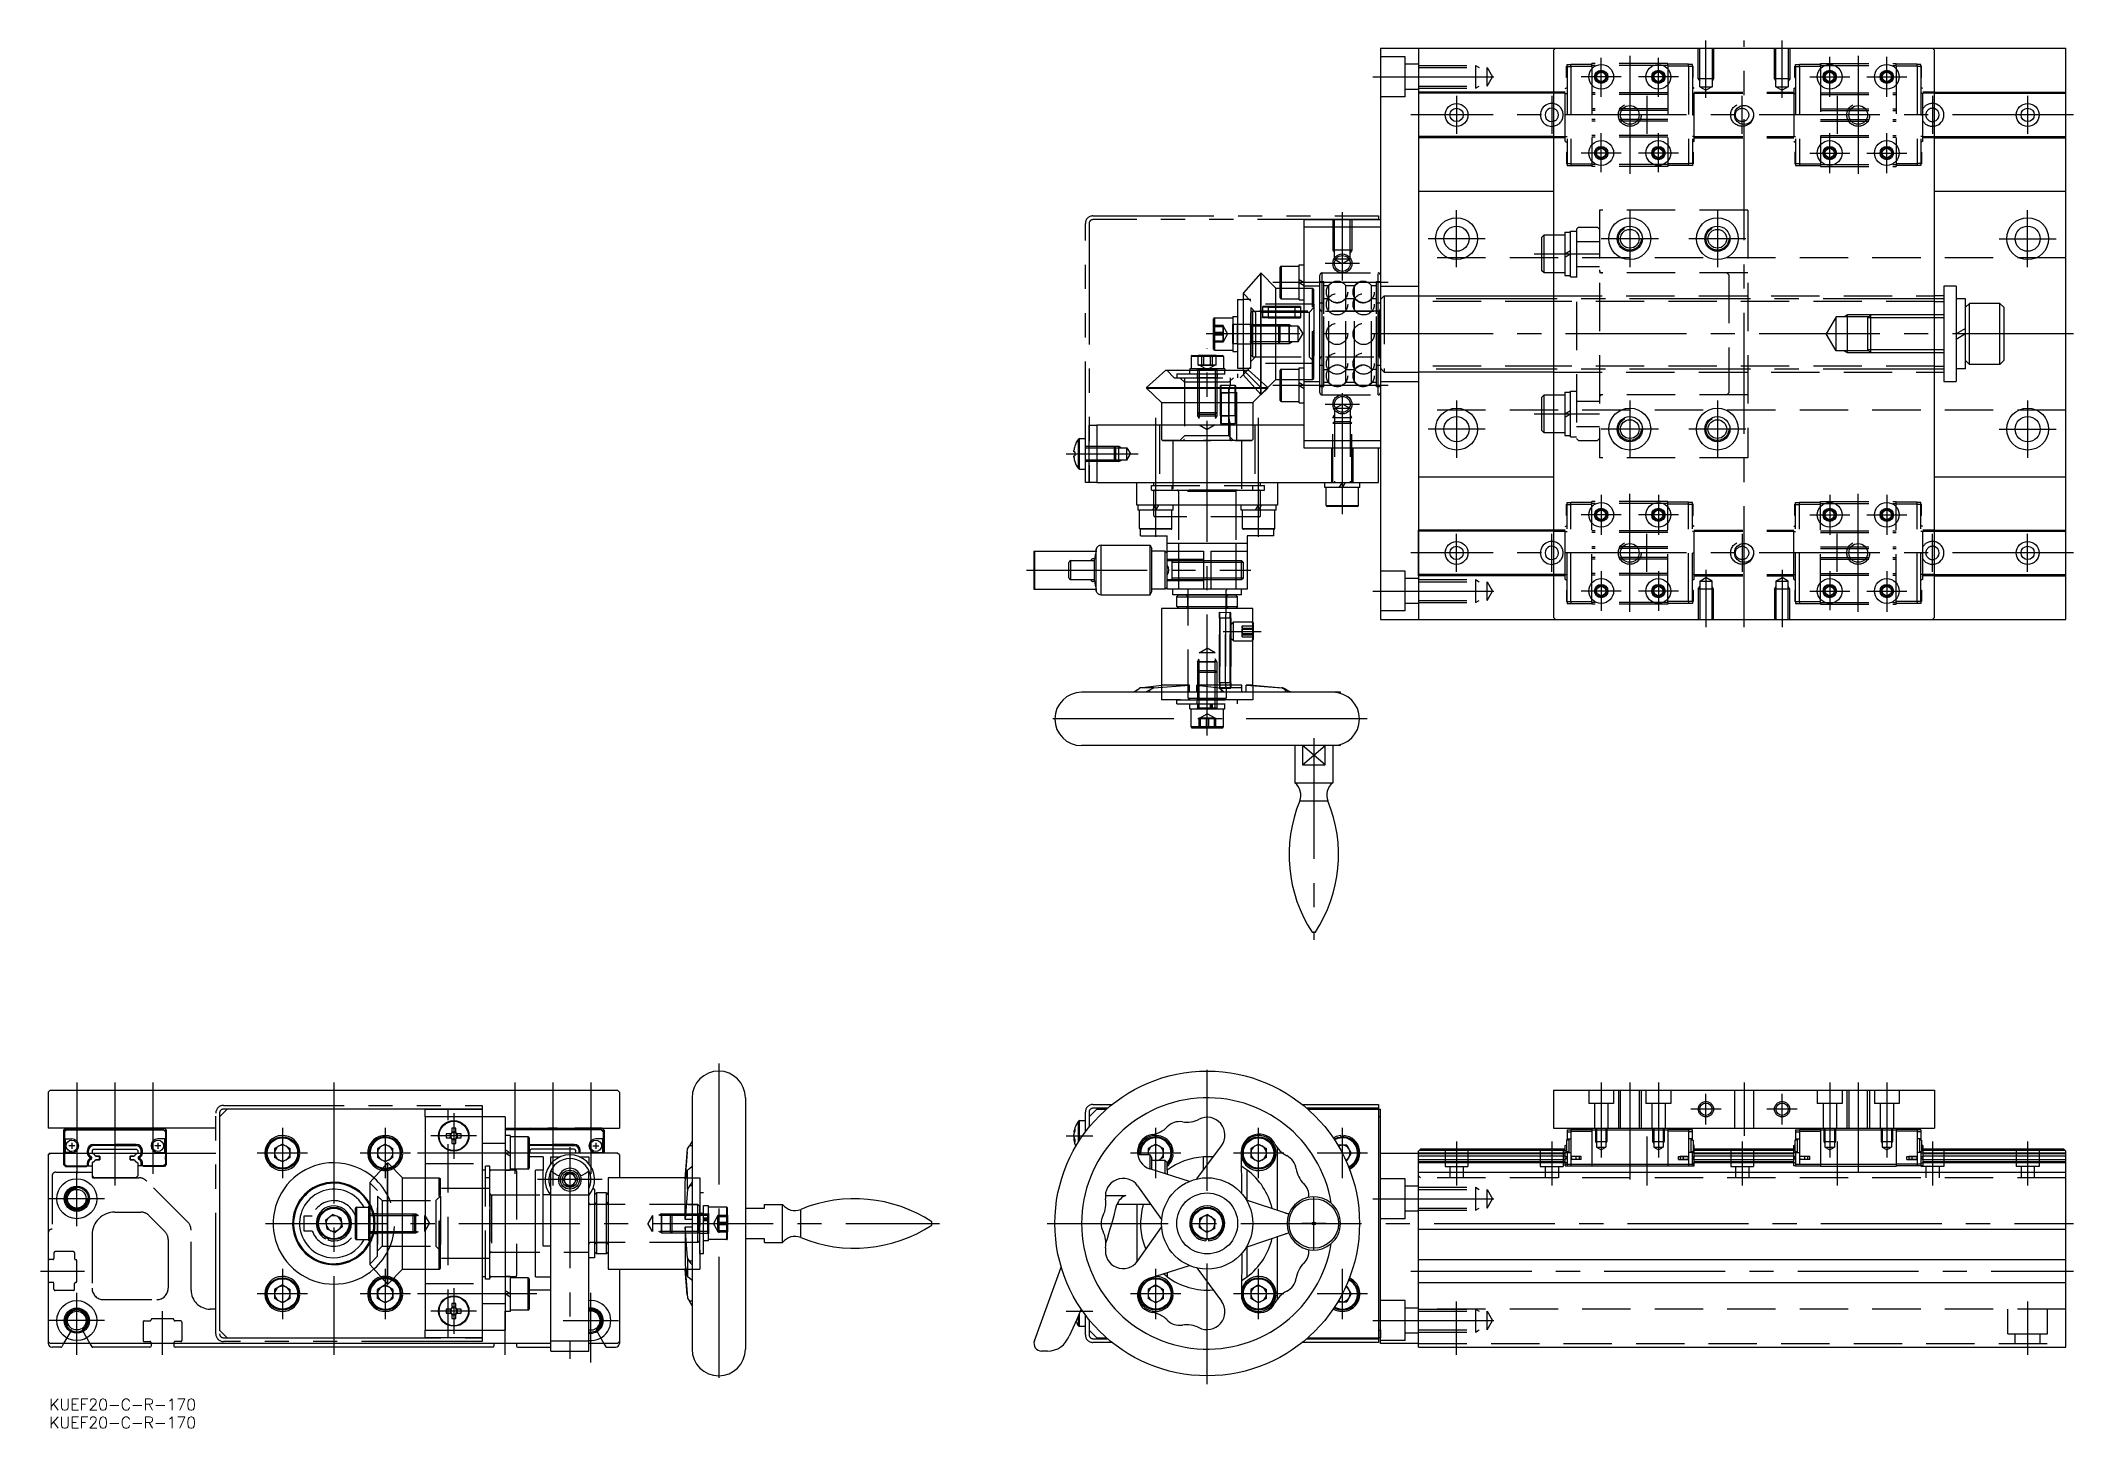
# Model space of a CAD drawing. Extents: x -77 to 457, y -54 to 311.
import ezdxf

# ---------------------------------------------------------------- set-up
doc = ezdxf.new("R2010")
doc.units = 0
for name, pattern in [('CENTER', [50.8, 31.75, -6.35, 6.35, -6.35]), ('DASHED', [19.05, 12.7, -6.35]), ('PHANTOM', [63.5, 31.75, -6.35, 6.35, -6.35, 6.35, -6.35])]:
    doc.linetypes.add(name, pattern=pattern)
doc.layers.get('0').update_dxf_attribs({"linetype": 'CONTINUOUS'})
doc.layers.add('CENTER', color=1, linetype='CENTER')
doc.styles.get("Standard").update_dxf_attribs({"font": 'txt.shx', "height": 3, "bigfont": 'bigfont.shx'})

# ---------------------------------------------------------------- blocks, each defined once
blk = doc.blocks.new('*U11')
at = {"color": 7, "linetype": 'CONTINUOUS'}
blk.add_text('KUEF20-C-R-170', height=3, dxfattribs=at).set_placement((-74.75, -49.05))
blk = doc.blocks.new('*U12')
at = {"color": 7, "linetype": 'CONTINUOUS'}
blk.add_text('KUEF20-C-R-170', height=3, dxfattribs=at).set_placement((-74.75, -53.79))

msp = doc.modelspace()

# ---------------------------------------------------------------- linework, layer by layer
at = {"color": 7, "linetype": 'CONTINUOUS'}
for p, q in [((274.89, 308.56), (274.89, 158.56)), ((274.89, 308.56), (454.89, 308.56)), ((284.89, 308.56), (284.89, 158.56)), ((320.39, 308.06), (320.89, 308.56)), ((320.39, 308.06), (320.39, 159.06)), ((420.39, 308.06), (419.89, 308.56)), ((420.39, 159.06), (420.39, 308.06)), ((454.89, 158.56), (454.89, 308.56)), ((320.39, 297.06), (284.89, 297.06)), ((284.89, 297.06), (284.89, 285.06)), ((320.39, 296.76), (284.89, 296.76)), ((420.39, 297.06), (454.89, 297.06)), ((420.39, 296.76), (454.89, 296.76)), ((320.39, 285.36), (284.89, 285.36)), ((320.39, 285.06), (284.89, 285.06)), ((420.39, 285.36), (454.89, 285.36)), ((420.39, 285.06), (454.89, 285.06)), ((284.89, 271.06), (320.39, 271.06)), ((420.39, 271.06), (454.89, 271.06)), ((254.89, 263.56), (274.89, 263.56)), ((254.89, 261.56), (254.89, 263.56)), ((274.89, 261.56), (254.89, 261.56)), ((254.89, 205.56), (254.89, 261.56)), ((317.29, 258.96), (317.89, 259.56)), ((317.29, 250.16), (317.29, 258.96)), ((317.89, 249.56), (317.89, 259.56)), ((317.89, 259.56), (320.39, 259.56)), ((248.59, 243.06), (248.59, 251.06)), ((248.84, 251.31), (248.84, 242.81)), ((248.84, 251.31), (253.59, 251.31)), ((253.59, 242.47), (253.59, 251.66)), ((253.59, 251.66), (254.89, 251.66)), ((243.46, 249.48), (238.95, 244.38)), ((243.46, 217.63), (243.46, 249.48)), ((243.6, 249.48), (243.46, 249.48)), ((243.6, 217.63), (243.6, 249.48)), ((247.39, 245.56), (243.6, 249.48)), ((253.59, 247.87), (254.89, 247.06)), ((253.59, 247.06), (254.89, 246.25)), ((317.89, 249.56), (317.29, 250.16)), ((320.39, 249.56), (317.89, 249.56)), ((422.89, 246.06), (422.89, 221.06)), ((426.09, 246.06), (422.89, 246.06)), ((426.09, 246.06), (426.09, 221.06)), ((237.39, 242.56), (237.39, 224.56)), ((237.39, 242.56), (238.95, 242.56)), ((238.95, 224), (238.95, 244.38)), ((247.39, 221.56), (247.39, 245.56)), ((247.39, 245.56), (248.59, 245.56)), ((248.84, 242.81), (253.59, 242.81)), ((253.59, 242.47), (254.89, 242.47)), ((284.89, 243.56), (320.39, 243.56)), ((422.89, 243.56), (420.39, 243.56)), ((422.89, 243.56), (422.89, 223.56)), ((426.09, 242.76), (426.09, 224.36)), ((428.59, 242.76), (426.09, 242.76)), ((428.59, 224.36), (428.59, 242.76)), ((429.59, 241.56), (428.59, 240.56)), ((437.59, 241.56), (429.59, 241.56)), ((429.59, 225.56), (429.59, 241.56)), ((437.59, 225.56), (437.59, 241.56)), ((437.59, 241.56), (438.59, 240.56)), ((438.59, 240.56), (438.59, 226.56)), ((231.09, 232.06), (231.09, 237.56)), ((231.34, 237.81), (231.34, 231.97)), ((231.34, 237.81), (236.09, 237.81)), ((236.09, 238.16), (236.09, 228.96)), ((236.09, 238.16), (237.39, 238.16)), ((428.59, 235), (426.09, 233.56)), ((231.09, 229.56), (231.09, 232.06)), ((231.34, 231.97), (231.34, 229.31)), ((428.59, 233.56), (426.09, 232.11)), ((233.99, 224.36), (224.79, 224.36)), ((224.79, 224.36), (224.79, 224)), ((233.64, 227.61), (225.14, 227.61)), ((225.14, 227.61), (225.14, 224.36)), ((225.39, 227.86), (233.39, 227.86)), ((231.34, 229.31), (236.09, 229.31)), ((233.64, 227.61), (233.64, 224.36)), ((233.99, 224.36), (233.99, 224)), ((236.09, 228.96), (237.39, 228.96)), ((237.39, 224.56), (238.95, 224.56)), ((248.84, 224.31), (248.84, 215.81)), ((248.84, 224.31), (253.59, 224.31)), ((253.59, 215.47), (253.59, 224.66)), ((253.59, 224.66), (254.89, 224.66)), ((428.59, 224.36), (426.09, 224.36)), ((429.59, 225.56), (428.59, 226.56)), ((437.59, 225.56), (429.59, 225.56)), ((437.59, 225.56), (438.59, 226.56)), ((218.57, 224), (213.46, 219.49)), ((213.46, 219.49), (229.39, 219.49)), ((213.46, 219.49), (213.46, 219.35)), ((213.46, 219.35), (217.39, 215.56)), ((213.46, 219.35), (229.39, 219.35)), ((218.57, 224), (229.39, 224)), ((229.39, 224), (238.95, 224)), ((229.39, 219.49), (245.31, 219.49)), ((229.39, 219.35), (245.31, 219.35)), ((238.95, 224), (243.46, 219.49)), ((241.39, 215.56), (247.39, 221.56)), ((243.6, 217.63), (245.31, 219.35)), ((245.31, 219.35), (245.31, 219.49)), ((247.39, 221.56), (248.59, 221.56)), ((248.59, 216.06), (248.59, 224.06)), ((253.59, 220.84), (254.89, 220.03)), ((253.59, 220.03), (254.89, 219.22)), ((320.39, 223.56), (284.89, 223.56)), ((420.39, 223.56), (422.89, 223.56)), ((422.89, 221.06), (426.09, 221.06)), ((217.39, 215.56), (229.39, 215.56)), ((217.39, 215.56), (217.39, 209.56)), ((229.39, 215.56), (241.39, 215.56)), ((241.39, 215.56), (241.39, 209.56)), ((243.46, 217.63), (243.6, 217.63)), ((248.84, 215.81), (253.59, 215.81)), ((253.59, 215.47), (254.89, 215.47)), ((317.29, 216.96), (317.89, 217.56)), ((317.29, 208.16), (317.29, 216.96)), ((317.89, 207.56), (317.89, 217.56)), ((317.89, 217.56), (320.39, 217.56)), ((198.39, 194.56), (198.39, 209.56)), ((198.39, 209.56), (200.39, 209.56)), ((254.89, 209.56), (200.39, 209.56)), ((200.39, 209.56), (200.39, 194.56)), ((254.89, 203.56), (254.89, 209.56)), ((194.37, 202.57), (194.37, 202.92)), ((194.6, 204.05), (194.62, 204.04)), ((195.55, 202.06), (195.55, 205.91)), ((195.84, 206.06), (197.39, 206.06)), ((195.84, 202.06), (195.84, 206.06)), ((197.39, 202.06), (197.39, 206.06)), ((197.59, 204.06), (198.39, 204.06)), ((254.89, 205.56), (274.89, 205.56)), ((274.39, 203.56), (254.89, 203.56)), ((274.39, 194.56), (274.39, 203.56)), ((274.89, 203.56), (274.39, 203.56)), ((317.89, 207.56), (317.29, 208.16)), ((320.39, 207.56), (317.89, 207.56)), ((194.62, 202.57), (194.37, 202.57)), ((194.37, 201.19), (194.37, 201.54)), ((194.37, 201.54), (194.62, 201.54)), ((194.62, 200.07), (194.6, 200.06)), ((195.55, 198.2), (195.55, 202.06)), ((195.84, 198.06), (195.84, 202.06)), ((195.84, 198.06), (197.39, 198.06)), ((197.39, 198.06), (197.39, 202.06)), ((198.39, 200.06), (197.59, 200.06)), ((200.39, 194.56), (198.39, 194.56)), ((200.39, 194.56), (274.39, 194.56)), ((210.89, 188.56), (210.89, 194.56)), ((247.89, 194.56), (247.89, 188.56)), ((260.29, 193.26), (260.29, 194.56)), ((269.49, 193.26), (260.29, 193.26)), ((260.64, 188.51), (260.64, 193.26)), ((264.08, 193.26), (264.89, 194.56)), ((264.89, 193.26), (265.7, 194.56)), ((269.14, 188.51), (269.14, 193.26)), ((269.49, 193.26), (269.49, 194.56)), ((284.89, 196.06), (320.39, 196.06)), ((420.39, 196.06), (454.89, 196.06)), ((247.89, 188.56), (210.89, 188.56)), ((211.29, 187.26), (211.29, 188.56)), ((220.47, 187.26), (211.29, 187.26)), ((211.64, 182.51), (211.64, 187.26)), ((215.08, 187.26), (215.89, 188.56)), ((215.89, 187.26), (216.7, 188.56)), ((220.14, 182.51), (220.14, 187.26)), ((220.47, 187.26), (220.47, 188.56)), ((238.29, 187.26), (238.29, 188.56)), ((247.47, 187.26), (238.29, 187.26)), ((238.64, 182.51), (238.64, 187.26)), ((242.08, 187.26), (242.89, 188.56)), ((242.89, 187.26), (243.7, 188.56)), ((247.14, 182.51), (247.14, 187.26)), ((247.47, 187.26), (247.47, 188.56)), ((260.64, 188.51), (264.89, 188.51)), ((264.89, 188.26), (260.89, 188.26)), ((264.89, 188.51), (269.14, 188.51)), ((268.89, 188.26), (264.89, 188.26)), ((211.64, 182.51), (220.14, 182.51)), ((219.89, 182.26), (211.89, 182.26)), ((211.89, 180.56), (211.89, 182.26)), ((238.64, 182.51), (247.14, 182.51)), ((246.89, 182.26), (238.89, 182.26)), ((246.89, 180.56), (246.89, 182.26)), ((320.39, 182.06), (284.89, 182.06)), ((284.89, 170.06), (284.89, 182.06)), ((320.39, 181.76), (284.89, 181.76)), ((420.39, 182.06), (454.89, 182.06)), ((420.39, 181.76), (454.89, 181.76)), ((183.89, 176.56), (183.89, 166.56)), ((183.89, 176.56), (184.01, 176.56)), ((184.01, 176.56), (184.01, 166.56)), ((184.01, 176.56), (200.27, 176.56)), ((200.27, 166.03), (200.27, 177.08)), ((201.53, 178.06), (214.39, 178.06)), ((201.53, 165.06), (201.53, 178.06)), ((211.89, 180.56), (218.89, 180.56)), ((214.39, 165.06), (214.39, 178.06)), ((214.39, 178.06), (214.89, 177.19)), ((214.89, 165.92), (214.89, 177.19)), ((218.39, 176.56), (214.89, 176.56)), ((218.39, 166.56), (218.39, 176.56)), ((218.39, 176.56), (218.89, 176.06)), ((218.89, 178.56), (218.89, 180.56)), ((218.89, 176.56), (218.89, 178.56)), ((239.89, 178.56), (218.89, 178.56)), ((218.89, 176.56), (228.39, 176.56)), ((218.89, 175.3), (218.89, 176.56)), ((221.89, 178.56), (221.89, 176.56)), ((228.39, 176.56), (228.39, 166.56)), ((230.39, 176.56), (239.89, 176.56)), ((230.39, 176.56), (230.39, 166.56)), ((236.89, 178.56), (236.89, 176.56)), ((246.89, 180.56), (239.89, 180.56)), ((239.89, 180.56), (239.89, 178.56)), ((239.89, 178.56), (239.89, 176.56)), ((239.89, 176.56), (239.89, 166.56)), ((193.09, 169.56), (193.09, 173.56)), ((193.59, 174.06), (199.77, 174.06)), ((193.59, 169.06), (193.59, 174.06)), ((199.77, 168.72), (199.77, 174.39)), ((218.89, 167.81), (218.89, 175.3)), ((228.39, 174.06), (230.39, 174.06)), ((183.89, 166.56), (184.01, 166.56)), ((184.01, 166.56), (200.27, 166.56)), ((193.59, 169.06), (199.77, 169.06)), ((214.39, 165.06), (214.89, 165.92)), ((218.39, 166.56), (214.89, 166.56)), ((218.39, 166.56), (218.89, 167.06)), ((218.89, 166.56), (218.89, 167.81)), ((228.39, 166.56), (218.89, 166.56)), ((220.39, 165.06), (220.39, 166.56)), ((228.39, 169.06), (230.39, 169.06)), ((230.39, 166.56), (228.39, 166.56)), ((239.89, 166.56), (230.39, 166.56)), ((238.39, 165.06), (238.39, 166.56)), ((320.39, 170.36), (284.89, 170.36)), ((320.39, 170.06), (284.89, 170.06)), ((420.39, 170.36), (454.89, 170.36)), ((420.39, 170.06), (454.89, 170.06)), ((201.53, 165.06), (214.39, 165.06)), ((217.39, 161.46), (217.39, 141.32)), ((241.39, 161.46), (217.39, 161.46)), ((238.39, 165.06), (220.39, 165.06)), ((221.39, 164.56), (221.89, 165.06)), ((221.39, 164.56), (237.39, 164.56)), ((221.39, 161.96), (221.39, 164.56)), ((221.39, 161.95), (237.39, 161.96)), ((221.39, 161.96), (221.89, 161.46)), ((221.39, 161.95), (221.88, 161.46)), ((221.89, 165.06), (236.89, 165.06)), ((237.39, 164.56), (236.89, 165.06)), ((237.39, 161.96), (236.89, 161.46)), ((237.39, 161.96), (237.39, 164.56)), ((241.39, 157.95), (241.39, 161.46)), ((241.38, 157.88), (241.39, 157.95)), ((241.38, 157.88), (241.59, 157.51)), ((241.59, 153.4), (241.59, 157.51)), ((274.89, 158.56), (454.89, 158.56)), ((320.39, 159.06), (320.89, 158.56)), ((420.39, 159.06), (419.89, 158.56)), ((241.38, 153.03), (241.59, 153.4)), ((241.39, 152.96), (241.38, 153.03)), ((241.39, 141.32), (241.39, 152.96)), ((261.96, 139.46), (196.39, 139.46)), ((211.13, 140.15), (210.18, 139.46)), ((211.13, 140.15), (211.72, 140.63)), ((211.72, 140.63), (217.43, 141.32)), ((215.34, 140.63), (211.72, 140.63)), ((213.31, 139.57), (214.36, 140.15)), ((214.36, 140.15), (215.34, 140.63)), ((214.36, 139.46), (214.36, 140.15)), ((215.34, 140.63), (224.74, 141.32)), ((224.74, 141.32), (217.43, 141.32)), ((224.74, 139.46), (224.74, 141.32)), ((226.64, 139.46), (226.64, 141.32)), ((226.64, 141.32), (232.52, 140.63)), ((238.48, 141.32), (226.64, 141.32)), ((232.52, 140.63), (233.13, 140.15)), ((233.13, 139.46), (233.13, 140.15)), ((238.37, 140.63), (238.36, 140.15)), ((238.37, 140.63), (238.48, 141.32)), ((238.48, 139.46), (238.48, 141.32)), ((239.65, 139.46), (239.65, 141.32)), ((239.65, 141.32), (248.99, 140.63)), ((241.39, 141.32), (239.65, 141.32)), ((241.39, 141.32), (249.23, 140.63)), ((248.99, 140.63), (249.96, 140.15)), ((249.23, 140.63), (248.99, 140.63)), ((249.96, 139.46), (249.96, 140.15)), ((249.96, 140.15), (251.28, 139.46)), ((264.39, 139.46), (261.96, 139.46)), ((264.39, 139.16), (264.39, 139.46)), ((261.96, 125.46), (196.39, 125.46)), ((252.39, 125.46), (252.39, 115.67)), ((254.39, 125.46), (254.39, 120.46)), ((260.39, 120.46), (260.39, 125.46)), ((264.39, 125.46), (261.96, 125.46)), ((262.39, 125.46), (262.39, 115.67)), ((264.39, 125.46), (264.39, 125.75)), ((254.39, 120.46), (260.39, 120.46)), ((252.39, 115.67), (262.39, 115.67)), ((253.7, 110.93), (261.08, 110.93)), ((256.97, 76.46), (257.8, 76.46)), ((-74.5, 35), (-75, 34.5)), ((-74.5, 35), (-75, 34.5)), ((-75, 34.5), (-75, 25)), ((-75, 34.5), (-75, 33)), ((-75, 33), (-75, 25)), ((-74.5, 35), (74.5, 35)), ((74.5, 35), (75, 34.5)), ((75, 34.5), (75, 33)), ((75, 33), (75, 25)), ((94.1, 33), (94.1, -33)), ((108.1, 33), (108.1, -33)), ((320.39, 35), (420.39, 35)), ((320.39, 35), (320.39, 25)), ((420.39, 35), (420.39, 25)), ((-28, 30), (-30, 28)), ((-30, 28), (-30, -28)), ((24, 30), (-28, 30)), ((24, 30), (39, 30)), ((24, 28), (24, 30)), ((24, 28), (24, -28)), ((39, 28), (24, 28)), ((39, 30), (39, 28)), ((39, 28), (39, -28)), ((45, 28), (39, 28)), ((45, 28), (45, 21.02)), ((195.55, 25.94), (195.55, 26.85)), ((195.84, 26.06), (195.84, 27)), ((195.84, 27), (197.39, 27)), ((200.39, 30), (198.39, 28)), ((198.39, 28), (198.39, 25.28)), ((200.39, 30), (202.93, 30)), ((255.85, 30), (274.39, 30)), ((274.39, 30), (274.39, -30)), ((274.39, 30), (274.89, 30)), ((274.89, 28), (274.39, 28)), ((274.89, -31.5), (274.89, 30)), ((-31, 25), (-75, 25)), ((-70.5, 25), (-71, 24.5)), ((-71, 24.5), (-71, 18.5)), ((-70.3, 24.7), (-70.8, 24.2)), ((-70.8, 24.2), (-70.8, 18.5)), ((-70.25, 24.6), (-70.75, 24.1)), ((-70.75, 24.1), (-70.75, 22.2)), ((-70.75, 22.2), (-68.8, 22.2)), ((-70.55, 22.2), (-70.55, 18.6)), ((-70.5, 25), (-63.3, 25)), ((-70.3, 24.7), (-44.7, 24.7)), ((-70.25, 24.6), (-44.75, 24.6)), ((-62.9, 24.75), (-63.3, 25)), ((-62.9, 24.75), (-52.1, 24.75)), ((-58.7, 25), (-59.1, 24.75)), ((-58.7, 25), (-56.3, 25)), ((-56.3, 25), (-55.9, 24.75)), ((-52.1, 24.75), (-51.7, 25)), ((-51.7, 25), (-44.5, 25)), ((-44.25, 22.2), (-46.2, 22.2)), ((-44.75, 24.6), (-44.25, 24.1)), ((-44.7, 24.7), (-44.2, 24.2)), ((-44.5, 25), (-44, 24.5)), ((-44.45, 22.2), (-44.45, 18.6)), ((-44.25, 24.1), (-44.25, 22.2)), ((-44.2, 24.2), (-44.2, 18.5)), ((-44, 24.5), (-44, 18.5)), ((30.63, 23.52), (29.52, 23.52)), ((29.52, 22.49), (30.63, 22.49)), ((30.52, 23.52), (30.52, 22.49)), ((30.98, 24.98), (30.98, 23.87)), ((32.01, 23.98), (30.98, 23.98)), ((30.98, 22.13), (30.98, 21.02)), ((30.98, 22.02), (32.01, 22.02)), ((32.01, 23.87), (32.01, 24.98)), ((32.01, 21.02), (32.01, 22.13)), ((33.48, 23.52), (32.37, 23.52)), ((32.37, 22.49), (33.48, 22.49)), ((32.48, 22.49), (32.48, 23.52)), ((45, 25), (75, 25)), ((70.3, 24.7), (45, 24.7)), ((70.25, 24.6), (45, 24.6)), ((46.3, 23.1), (45, 23.1)), ((46.3, 23.1), (46.3, 13.9)), ((51.05, 22.75), (46.3, 22.75)), ((51.05, 14.25), (51.05, 22.75)), ((51.3, 22.5), (51.3, 14.5)), ((52.1, 24.75), (51.7, 25)), ((62.9, 24.75), (52.1, 24.75)), ((56.3, 25), (55.9, 24.75)), ((58.7, 25), (56.3, 25)), ((58.7, 25), (59.1, 24.75)), ((62.9, 24.75), (63.3, 25)), ((70.5, 25), (63.3, 25)), ((70.75, 22.2), (68.8, 22.2)), ((70.25, 24.6), (70.75, 24.1)), ((70.3, 24.7), (70.8, 24.2)), ((70.5, 25), (71, 24.5)), ((70.55, 22.2), (70.55, 18.6)), ((70.75, 24.1), (70.75, 22.2)), ((70.8, 24.2), (70.8, 18.5)), ((71, 24.5), (71, 18.5)), ((94.1, 21.6), (93.41, 20.42)), ((194.37, 24), (194.37, 24.01)), ((194.37, 24), (194.37, 23.95)), ((194.37, 22.83), (194.37, 23.33)), ((194.37, 22.83), (194.37, 22.67)), ((194.37, 21.99), (194.37, 22.05)), ((195.55, 21.34), (195.55, 25.94)), ((195.84, 21.79), (195.84, 26.06)), ((264.56, 22.74), (264.53, 23.09)), ((265.22, 22.74), (265.25, 23.09)), ((320.39, 25), (420.39, 25)), ((323.74, 21.9), (323.74, 18.9)), ((324.34, 21.9), (323.74, 21.9)), ((323.94, 24.6), (323.94, 24.1)), ((323.94, 24.6), (324.94, 24.6)), ((323.94, 24.1), (323.94, 22.2)), ((323.94, 24.1), (324.94, 24.1)), ((323.94, 21.9), (323.94, 22.2)), ((323.94, 22.2), (324.94, 22.2)), ((324.34, 22.2), (324.34, 18.6)), ((324.94, 24.7), (324.94, 15.1)), ((324.94, 24.7), (330.44, 24.7)), ((324.94, 24.2), (330.44, 24.2)), ((330.44, 25), (330.44, 24.5)), ((330.44, 24.5), (330.44, 15.5)), ((350.34, 24.5), (330.44, 24.5)), ((350.34, 25), (350.34, 15)), ((355.84, 24.7), (350.34, 24.7)), ((355.84, 24.2), (350.34, 24.2)), ((355.84, 24.7), (355.84, 15.1)), ((356.84, 24.6), (355.84, 24.6)), ((356.84, 24.1), (355.84, 24.1)), ((356.84, 22.2), (355.84, 22.2)), ((356.44, 22.2), (356.44, 18.6)), ((357.04, 21.9), (356.44, 21.9)), ((356.84, 21.9), (356.84, 24.6)), ((357.04, 21.9), (357.04, 18.9)), ((383.74, 21.9), (383.74, 18.9)), ((384.34, 21.9), (383.74, 21.9)), ((383.94, 24.6), (384.94, 24.6)), ((383.94, 24.6), (383.94, 21.9)), ((383.94, 24.1), (384.94, 24.1)), ((383.94, 22.2), (384.94, 22.2)), ((384.34, 22.2), (384.34, 18.6)), ((384.94, 24.7), (384.94, 15.6)), ((384.94, 24.7), (390.44, 24.7)), ((384.94, 24.2), (390.44, 24.2)), ((390.44, 25), (390.44, 24.5)), ((390.44, 24.5), (390.44, 15.5)), ((410.34, 24.5), (390.44, 24.5)), ((410.34, 25), (410.34, 15)), ((415.84, 24.7), (410.34, 24.7)), ((415.84, 24.2), (410.34, 24.2)), ((415.84, 24.7), (415.84, 15.1)), ((416.84, 24.6), (415.84, 24.6)), ((416.84, 24.1), (415.84, 24.1)), ((416.84, 22.2), (415.84, 22.2)), ((416.44, 22.2), (416.44, 18.6)), ((417.04, 21.9), (416.44, 21.9)), ((416.84, 24.6), (416.84, 21.9)), ((417.04, 21.9), (417.04, 18.9)), ((-75, 18), (-74.5, 18.5)), ((-74.5, 18.5), (-75, 18)), ((-75, 18), (-75, -31)), ((-74.5, 18.5), (-31, 18.5)), ((-68.8, 18.6), (-70.75, 18.6)), ((-70.75, 18.6), (-70.75, 18.5)), ((-68, 20.4), (-69.6, 20.4)), ((-68.8, 21.2), (-68.8, 19.6)), ((-64.43, 19.13), (-64.73, 19.13)), ((-64.73, 18.51), (-64.73, 19.13)), ((-64.73, 18.51), (-64.43, 18.51)), ((-64.43, 18.51), (-64.43, 19.13)), ((-63.2, 19.5), (-63.5, 19.2)), ((-63.5, 19.2), (-63.5, 18.5)), ((-63.2, 19.5), (-51.8, 19.5)), ((-63.13, 20.73), (-57.5, 20.73)), ((-63.13, 20.43), (-63.13, 20.73)), ((-57.5, 20.43), (-63.13, 20.43)), ((-51.87, 20.73), (-57.5, 20.73)), ((-57.5, 20.73), (-57.5, 20.43)), ((-57.5, 20.43), (-51.87, 20.43)), ((-51.87, 20.43), (-51.87, 20.73)), ((-51.8, 19.5), (-51.5, 19.2)), ((-51.5, 19.2), (-51.5, 18.5)), ((-50.57, 19.13), (-50.27, 19.13)), ((-50.57, 18.51), (-50.57, 19.13)), ((-50.27, 18.51), (-50.57, 18.51)), ((-50.27, 18.51), (-50.27, 19.13)), ((-45.4, 20.4), (-47, 20.4)), ((-46.2, 21.2), (-46.2, 19.6)), ((-46.2, 18.6), (-44.25, 18.6)), ((-44.25, 18.6), (-44.25, 18.5)), ((-13.5, 20.86), (-15.54, 19.68)), ((-15.54, 19.68), (-15.54, 17.32)), ((-13.5, 16.14), (-15.54, 17.32)), ((-13.5, 20.86), (-11.46, 19.68)), ((-11.46, 17.32), (-13.5, 16.14)), ((-11.46, 17.32), (-11.46, 19.68)), ((-9.26, 18.83), (-8.91, 18.86)), ((-9.26, 18.17), (-8.91, 18.14)), ((13.5, 20.86), (11.46, 19.68)), ((11.46, 19.68), (11.46, 17.32)), ((13.5, 16.14), (11.46, 17.32)), ((13.5, 20.86), (15.54, 19.68)), ((15.54, 17.32), (13.5, 16.14)), ((15.54, 17.32), (15.54, 19.68)), ((17.74, 18.83), (18.09, 18.86)), ((17.74, 18.17), (18.09, 18.14)), ((45, 21.02), (39, 21.02)), ((45, 21.02), (45, -21.02)), ((46.3, 18.5), (45, 19.31)), ((46.3, 17.69), (45, 18.5)), ((51.3, 20.73), (57.5, 20.73)), ((57.5, 20.43), (51.3, 20.43)), ((74.5, 18.5), (51.3, 18.5)), ((55, 17.5), (51.3, 17.5)), ((51.8, 19.5), (51.5, 19.2)), ((51.5, 19.2), (51.5, 18.5)), ((63.2, 19.5), (51.8, 19.5)), ((51.87, 20.43), (51.87, 20.73)), ((55, 17.5), (55, 14)), ((57, 17.47), (59.43, 17.47)), ((57, 15.65), (57, 17.47)), ((63.13, 20.73), (57.5, 20.73)), ((57.5, 20.73), (57.5, 20.43)), ((57.5, 20.43), (63.13, 20.43)), ((63.13, 20.43), (63.13, 20.73)), ((63.2, 19.5), (63.5, 19.2)), ((63.5, 19.2), (63.5, 18.5)), ((64.43, 19.13), (64.73, 19.13)), ((64.43, 18.51), (64.43, 19.13)), ((64.73, 18.51), (64.43, 18.51)), ((64.57, 17.47), (67, 17.47)), ((64.73, 18.51), (64.73, 19.13)), ((67, 17.47), (67, 15.65)), ((68, 20.4), (69.6, 20.4)), ((68.8, 21.2), (68.8, 19.6)), ((68.8, 18.6), (70.75, 18.6)), ((70.75, 18.6), (70.75, 18.5)), ((75, 18), (74.5, 18.5)), ((75, 18), (75, 12)), ((92.24, 11.68), (92.92, 19.59)), ((92.85, 18.7), (92.24, 12)), ((92.92, 19.59), (93.41, 20.42)), ((94.1, 20.42), (93.41, 20.42)), ((214.39, 18), (211.15, 18)), ((215.89, 20.86), (213.85, 19.68)), ((213.85, 19.68), (213.85, 18)), ((214.39, 14.31), (214.39, 18)), ((214.39, 18), (214.89, 17.13)), ((214.89, 14.15), (214.89, 17.13)), ((215.27, 16.5), (214.89, 16.72)), ((218.39, 16.5), (214.89, 16.5)), ((215.89, 20.86), (217.93, 19.68)), ((217.93, 17.32), (216.51, 16.5)), ((217.93, 17.32), (217.93, 19.68)), ((218.39, 13.05), (218.39, 16.5)), ((218.39, 16.5), (218.89, 16)), ((220.13, 18.83), (220.47, 18.86)), ((220.13, 18.17), (220.47, 18.14)), ((226.64, 11.68), (233.13, 20.42)), ((230.95, 17.47), (228.39, 17.47)), ((228.39, 14.03), (228.39, 17.47)), ((238.48, 7.84), (238.36, 18.72)), ((242.89, 20.86), (240.85, 19.68)), ((240.85, 19.68), (240.85, 17.32)), ((242.89, 16.14), (240.85, 17.32)), ((242.89, 20.86), (244.93, 19.68)), ((244.93, 17.32), (242.89, 16.14)), ((244.93, 17.32), (244.93, 19.68)), ((247.13, 18.83), (247.47, 18.86)), ((247.13, 18.17), (247.47, 18.14)), ((247.89, 3.45), (247.89, 19.76)), ((266.07, 20.54), (263.71, 20.54)), ((265.85, 16.46), (266.07, 16.46)), ((266.07, 20.54), (267.25, 18.5)), ((267.25, 18.5), (266.07, 16.46)), ((274.89, 18.5), (284.89, 18.5)), ((285.39, 19.5), (284.89, 19)), ((284.89, -32.5), (284.89, 19)), ((323.44, 18.46), (284.89, 18.46)), ((323.44, 18.25), (284.89, 18.25)), ((323.44, 17.7), (284.89, 17.7)), ((323.44, 16.7), (284.89, 16.7)), ((323.44, 16.15), (284.89, 16.15)), ((323.44, 19.2), (285.09, 19.2)), ((323.44, 19.5), (285.39, 19.5)), ((323.44, 20.43), (323.74, 20.61)), ((323.44, 15.1), (323.44, 20.43)), ((323.44, 19.13), (323.74, 19.13)), ((323.94, 18.51), (323.44, 18.51)), ((323.94, 17.38), (323.44, 17.64)), ((323.94, 17.29), (323.44, 17.55)), ((323.94, 17.11), (323.44, 16.85)), ((323.94, 17.02), (323.44, 16.76)), ((323.74, 18.9), (324.34, 18.9)), ((323.94, 18.9), (323.94, 15.1)), ((323.94, 18.6), (324.94, 18.6)), ((323.94, 17.11), (323.94, 17.11)), ((327.64, 17.6), (324.94, 17.6)), ((327.64, 16.8), (324.94, 16.8)), ((327.14, 17.55), (325.29, 17.55)), ((325.29, 16.85), (327.14, 16.85)), ((325.74, 17.55), (325.74, 17.6)), ((325.74, 16.8), (325.74, 16.85)), ((326.2, 17.55), (326.2, 17.6)), ((326.2, 16.8), (326.2, 16.85)), ((326.34, 16.85), (326.34, 17.55)), ((327.14, 16.85), (327.14, 17.55)), ((327.64, 16.8), (327.64, 17.6)), ((353.14, 17.6), (355.84, 17.6)), ((353.14, 16.8), (353.14, 17.6)), ((353.14, 16.8), (355.84, 16.8)), ((355.49, 17.55), (353.64, 17.55)), ((353.64, 17.55), (353.64, 16.85)), ((353.64, 16.85), (355.49, 16.85)), ((354.44, 17.55), (354.44, 16.85)), ((354.58, 17.55), (354.58, 17.6)), ((354.58, 16.8), (354.58, 16.85)), ((355.04, 17.55), (355.04, 17.6)), ((355.04, 16.8), (355.04, 16.85)), ((356.84, 18.6), (355.84, 18.6)), ((356.44, 18.9), (357.04, 18.9)), ((356.84, 15.1), (356.84, 18.9)), ((356.84, 18.51), (357.34, 18.51)), ((356.84, 17.38), (357.34, 17.64)), ((356.84, 17.29), (357.34, 17.55)), ((356.84, 17.11), (356.84, 17.11)), ((356.84, 17.11), (357.34, 16.85)), ((356.84, 17.02), (357.34, 16.76)), ((357.34, 20.43), (357.04, 20.61)), ((357.34, 19.13), (357.04, 19.13)), ((357.34, 15.1), (357.34, 20.43)), ((383.44, 19.5), (357.34, 19.5)), ((383.44, 19.2), (357.34, 19.2)), ((383.44, 18.46), (357.34, 18.46)), ((383.44, 18.25), (357.34, 18.25)), ((383.44, 17.7), (357.34, 17.7)), ((383.44, 16.7), (357.34, 16.7)), ((383.44, 16.15), (357.34, 16.15)), ((383.44, 20.43), (383.74, 20.61)), ((383.44, 15.1), (383.44, 20.43)), ((383.44, 19.13), (383.74, 19.13)), ((383.94, 18.51), (383.44, 18.51)), ((383.44, 17.55), (383.44, 17.64)), ((383.94, 17.38), (383.44, 17.64)), ((383.94, 17.29), (383.44, 17.55)), ((383.94, 17.11), (383.44, 16.85)), ((383.94, 17.02), (383.44, 16.76)), ((383.44, 16.76), (383.44, 16.85)), ((383.74, 18.9), (384.34, 18.9)), ((383.94, 18.6), (383.94, 18.9)), ((383.94, 18.6), (384.94, 18.6)), ((383.94, 18.6), (383.94, 15.6)), ((383.94, 17.11), (383.94, 17.11)), ((387.64, 17.6), (384.94, 17.6)), ((387.64, 16.8), (384.94, 16.8)), ((387.14, 17.55), (385.29, 17.55)), ((385.29, 16.85), (387.14, 16.85)), ((385.74, 17.55), (385.74, 17.6)), ((385.74, 16.8), (385.74, 16.85)), ((386.2, 17.55), (386.2, 17.6)), ((386.2, 16.8), (386.2, 16.85)), ((386.34, 16.85), (386.34, 17.55)), ((387.14, 16.85), (387.14, 17.55)), ((387.64, 16.8), (387.64, 17.6)), ((413.14, 17.6), (415.84, 17.6)), ((413.14, 16.8), (413.14, 17.6)), ((413.14, 16.8), (415.84, 16.8)), ((415.49, 17.55), (413.64, 17.55)), ((413.64, 17.55), (413.64, 16.85)), ((413.64, 16.85), (415.49, 16.85)), ((414.44, 17.55), (414.44, 16.85)), ((414.58, 17.55), (414.58, 17.6)), ((414.58, 16.8), (414.58, 16.85)), ((415.04, 17.55), (415.04, 17.6)), ((415.04, 16.8), (415.04, 16.85)), ((416.84, 18.6), (415.84, 18.6)), ((416.44, 18.9), (417.04, 18.9)), ((416.84, 18.9), (416.84, 15.1)), ((416.84, 18.51), (417.34, 18.51)), ((416.84, 17.38), (417.34, 17.64)), ((416.84, 17.29), (417.34, 17.55)), ((416.84, 17.11), (416.84, 17.11)), ((416.84, 17.11), (417.34, 16.85)), ((416.84, 17.02), (417.34, 16.76)), ((417.34, 20.43), (417.04, 20.61)), ((417.34, 19.13), (417.04, 19.13)), ((417.34, 20.43), (417.34, 15.1)), ((454.39, 19.5), (417.34, 19.5)), ((454.69, 19.2), (417.34, 19.2)), ((454.89, 18.46), (417.34, 18.46)), ((454.89, 18.25), (417.34, 18.25)), ((454.89, 17.7), (417.34, 17.7)), ((417.34, 17.55), (417.34, 17.64)), ((417.34, 16.76), (417.34, 16.85)), ((454.89, 16.7), (417.34, 16.7)), ((454.89, 16.15), (417.34, 16.15)), ((454.39, 19.5), (454.89, 19)), ((454.89, -32.5), (454.89, 19)), ((9.56, 10.82), (14.07, 15.93)), ((9.56, -10.82), (9.56, 10.82)), ((14.07, -15.92), (14.07, 15.93)), ((14.07, 15.93), (14.21, 15.93)), ((14.21, -15.92), (14.21, 15.93)), ((14.21, 15.93), (18, 12)), ((18, -12), (18, 12)), ((18, 12), (24, 12)), ((46.3, 13.9), (45, 13.9)), ((51.05, 14.25), (46.3, 14.25)), ((53, -14), (53, 14)), ((55, 14), (53, 14)), ((55, -6), (55, 14)), ((57, -30.82), (57, 13.86)), ((61.13, 13), (60.27, 11.5)), ((60.27, 11.5), (61.13, 10)), ((62.87, 13), (61.13, 13)), ((63.73, 11.5), (62.87, 13)), ((62.87, 10), (63.73, 11.5)), ((67, -30.82), (67, 13.86)), ((72.1, 12), (72.1, 0)), ((92.24, 12), (72.1, 12)), ((92.24, 11.06), (92.92, 14.01)), ((92.24, 11.68), (92.24, 12)), ((92.38, 11.68), (92.24, 11.68)), ((92.24, 1), (92.24, 11.06)), ((93.41, 14.32), (92.92, 14.01)), ((92.92, 9.03), (92.92, 14.01)), ((94.1, 14.94), (93.41, 14.32)), ((224.74, 11.06), (214.36, 14.32)), ((218.89, 14), (218.89, 16)), ((218.89, 14), (218.89, 12.9)), ((239.89, 6.14), (239.89, 14)), ((323.44, 15.94), (284.89, 15.94)), ((284.89, 13.5), (454.89, 13.5)), ((323.94, 15.89), (323.44, 15.89)), ((323.44, 15.6), (357.34, 15.6)), ((323.44, 15.1), (357.34, 15.1)), ((330.44, 15.5), (330.44, 15)), ((356.84, 15.89), (357.34, 15.89)), ((383.44, 15.94), (357.34, 15.94)), ((383.94, 15.89), (383.44, 15.89)), ((383.94, 15.1), (383.44, 15.1)), ((383.94, 15.6), (383.94, 15.1)), ((383.94, 15.6), (384.94, 15.6)), ((383.94, 15.1), (384.94, 15.1)), ((384.94, 15.6), (390.44, 15.6)), ((384.94, 15.1), (390.44, 15.1)), ((410.34, 15.5), (390.44, 15.5)), ((390.44, 15.5), (390.44, 15)), ((410.34, 15), (390.44, 15)), ((416.84, 15.6), (410.34, 15.6)), ((417.34, 15.1), (410.34, 15.1)), ((416.84, 15.89), (417.34, 15.89)), ((454.89, 15.94), (417.34, 15.94)), ((56.88, 7.5), (55, 7.5)), ((61.13, 10), (62.87, 10)), ((68.5, 9), (68, 9)), ((68.5, 9), (68.5, -9)), ((69, 8), (68.5, 7.5)), ((69, 8), (69, 0)), ((71.6, 8), (69, 8)), ((71.6, -8), (71.6, 8)), ((71.6, 8), (72.1, 7.5)), ((92.92, 9.03), (92.24, 1)), ((93.41, 9.87), (92.92, 9.03)), ((93.82, 10.52), (93.41, 9.87)), ((94.1, 9.87), (93.41, 9.87)), ((202.66, 7.35), (208.03, 7.35)), ((211.13, 9.87), (217.43, 1)), ((239.65, 6.22), (249.96, 2.75)), ((-2.19, 0.88), (-0.33, 2.33)), ((-2.19, 0.88), (-1.86, -1.45)), ((1.86, 1.45), (-0.33, 2.33)), ((1.86, 1.45), (2.19, -0.88)), ((5.7, -4), (5.7, 4)), ((5.95, 4.25), (5.95, -4.25)), ((5.95, 4.25), (9.2, 4.25)), ((9.2, -4.6), (9.2, 4.6)), ((9.2, 4.6), (9.56, 4.6)), ((69, 0), (69, -8)), ((72.1, 0), (72.1, -12)), ((94.1, 1), (92.24, 1)), ((108.1, 4), (113.1, 4)), ((113.1, 5), (117.89, 5)), ((113.1, 4), (113.1, 5)), ((117.89, -5), (117.89, 5)), ((122.63, -3.69), (122.63, 3.69)), ((157.1, -0.41), (157.1, 0.41)), ((214.59, 5), (205.69, 5)), ((210.89, 5), (210.89, -10.18)), ((227.41, 1.29), (227.29, -1.07)), ((229.51, 2.35), (227.41, 1.29)), ((229.51, 2.35), (231.49, 1.07)), ((231.37, -1.28), (231.49, 1.07)), ((-2.05, -3.72), (-2.22, -4.03)), ((-1.86, -1.45), (0.33, -2.33)), ((-1.44, -4), (-1.56, -4.33)), ((2.19, -0.88), (0.33, -2.33)), ((5.95, -4.25), (9.2, -4.25)), ((9.21, -4.6), (9.55, -4.6)), ((92.92, -9.03), (92.24, -1)), ((92.24, -1), (92.24, -11.06)), ((94.1, -1), (92.24, -1)), ((113.1, -4), (108.1, -4)), ((113.1, -5), (113.1, -4)), ((113.1, -5), (117.89, -5)), ((211.11, -9.9), (217.43, -1)), ((229.26, -2.35), (227.29, -1.07)), ((229.06, -4.24), (229.03, -4.59)), ((231.37, -1.28), (229.26, -2.35)), ((229.72, -4.24), (229.75, -4.59)), ((239.65, -6.22), (249.97, -2.74)), ((247.89, -19.84), (247.89, -3.45)), ((284.89, -1.5), (454.89, -1.5)), ((57, -6), (55, -6)), ((68.5, -9), (67, -9)), ((69, -8), (68.5, -7.5)), ((71.6, -8), (69, -8)), ((71.6, -8), (72.1, -7.5)), ((93.41, -9.87), (92.92, -9.03)), ((92.92, -9.03), (92.92, -14.01)), ((94.1, -9.87), (93.41, -9.87)), ((93.82, -10.52), (93.41, -9.87)), ((238.48, -7.84), (238.36, -18.8)), ((239.89, -14), (239.89, -6.14)), ((284.89, -9.5), (454.89, -9.5)), ((9.56, -10.82), (14.07, -15.92)), ((14.07, -15.92), (14.21, -15.92)), ((14.21, -15.92), (18, -12)), ((18, -12), (24, -12)), ((46.3, -13.9), (45, -13.9)), ((46.3, -13.9), (46.3, -23.1)), ((51.05, -14.25), (46.3, -14.25)), ((51.05, -22.75), (51.05, -14.25)), ((51.3, -14.5), (51.3, -22.5)), ((53, -14), (57, -14)), ((72.1, -12), (92.24, -12)), ((75, -12), (75, -31)), ((92.24, -11.06), (92.92, -14.01)), ((92.24, -11.68), (92.92, -19.59)), ((92.38, -11.68), (92.24, -11.68)), ((92.24, -11.68), (92.24, -12)), ((92.85, -18.7), (92.24, -12)), ((93.41, -14.32), (92.92, -14.01)), ((94.1, -14.94), (93.41, -14.32)), ((184.01, -30.82), (191.06, -11.44)), ((214.27, -14.36), (224.74, -11.06)), ((218.89, -14), (217.91, -13.21)), ((218.89, -12.9), (218.89, -14)), ((226.64, -11.68), (233.13, -20.42)), ((238.4, -15), (239.89, -14)), ((284.89, -15.5), (454.89, -15.5)), ((-13.5, -16.14), (-15.54, -17.32)), ((-15.54, -17.32), (-15.54, -19.68)), ((-13.5, -20.86), (-15.54, -19.68)), ((-13.5, -16.14), (-11.46, -17.32)), ((-11.46, -19.68), (-13.5, -20.86)), ((-11.46, -19.68), (-11.46, -17.32)), ((-9.26, -18.17), (-8.91, -18.14)), ((-9.26, -18.83), (-8.91, -18.86)), ((13.5, -16.14), (11.46, -17.32)), ((11.46, -19.68), (11.46, -17.32)), ((13.5, -20.86), (11.46, -19.68)), ((15.54, -17.32), (13.5, -16.14)), ((13.5, -20.86), (15.54, -19.68)), ((15.54, -17.32), (15.54, -19.68)), ((17.74, -18.17), (18.09, -18.14)), ((17.74, -18.83), (18.09, -18.86)), ((30.98, -21.02), (30.98, -22.13)), ((32.01, -22.13), (32.01, -21.02)), ((39, -21.02), (45, -21.02)), ((46.3, -18.5), (45, -17.69)), ((46.3, -19.31), (45, -18.5)), ((45, -21.02), (45, -28)), ((57, -17.5), (51.3, -17.5)), ((92.92, -19.59), (93.41, -20.42)), ((94.1, -20.42), (93.41, -20.42)), ((94.1, -21.6), (93.41, -20.42)), ((215.89, -16.14), (213.85, -17.32)), ((213.85, -17.32), (213.85, -19.68)), ((215.89, -20.86), (213.85, -19.68)), ((215.89, -16.14), (217.93, -17.32)), ((217.93, -19.68), (215.89, -20.86)), ((217.93, -19.68), (217.93, -17.32)), ((220.13, -18.17), (220.47, -18.14)), ((220.13, -18.83), (220.47, -18.86)), ((242.89, -16.14), (240.85, -17.32)), ((240.85, -17.32), (240.85, -19.68)), ((242.89, -20.86), (240.85, -19.68)), ((242.89, -16.14), (244.93, -17.32)), ((244.93, -19.68), (242.89, -20.86)), ((244.93, -19.68), (244.93, -17.32)), ((247.13, -18.17), (247.47, -18.14)), ((247.13, -18.83), (247.47, -18.86)), ((263.71, -20.54), (266.07, -20.54)), ((266.07, -16.46), (265.85, -16.46)), ((266.07, -16.46), (267.25, -18.5)), ((267.25, -18.5), (266.07, -20.54)), ((30.63, -22.48), (29.52, -22.48)), ((29.52, -23.51), (30.63, -23.51)), ((30.52, -22.48), (30.52, -23.51)), ((32.01, -22.02), (30.98, -22.02)), ((30.98, -23.87), (30.98, -24.98)), ((30.98, -23.98), (32.01, -23.98)), ((32.01, -24.98), (32.01, -23.87)), ((33.48, -22.48), (32.37, -22.48)), ((32.37, -23.51), (33.48, -23.51)), ((32.48, -23.51), (32.48, -22.48)), ((46.3, -23.1), (45, -23.1)), ((51.05, -22.75), (46.3, -22.75)), ((195.55, -26.85), (195.55, -24.3)), ((195.84, -27), (195.84, -23.64)), ((198.39, -25.28), (198.39, -28)), ((-75, -31), (-75, -31.5)), ((-74.5, -31.5), (-75, -31)), ((57, -31.5), (-74.5, -31.5)), ((-70.96, -31.5), (-71.45, -32.35)), ((-64.04, -31.5), (-63.55, -32.35)), ((-48, -31.5), (-48, -32.2)), ((-42, -31.5), (-42, -32.2)), ((-30, -28), (-28, -30)), ((-28, -30), (24, -30)), ((24, -28), (45, -28)), ((24, -30), (24, -28)), ((39, -30), (24, -30)), ((39, -28), (39, -30)), ((42, -31.5), (42, -32.2)), ((48, -31.5), (48, -32.2)), ((57, -30.82), (67, -30.82)), ((57, -33.5), (57, -30.82)), ((67, -33.5), (67, -30.82)), ((74.5, -31.5), (67, -31.5)), ((70.96, -31.5), (71.45, -32.35)), ((75, -31), (74.5, -31.5)), ((75, -31), (75, -31.5)), ((195.84, -27), (197.39, -27)), ((198.39, -28), (200.39, -30)), ((200.39, -30), (202.93, -30)), ((255.85, -30), (274.39, -30)), ((274.39, -28), (274.89, -28)), ((274.89, -30), (274.39, -30)), ((274.89, -28), (274.89, -30)), ((284.89, -31.5), (274.89, -31.5)), ((-71.71, -32.5), (-74, -32.5)), ((-48.3, -32.5), (-63.29, -32.5)), ((41.7, -32.5), (-41.7, -32.5)), ((48.3, -32.5), (57, -32.5)), ((57, -33.5), (67, -33.5)), ((71.71, -32.5), (74, -32.5)), ((187.47, -33.5), (185.89, -33.5)), ((284.89, -32.5), (454.89, -32.5))]:
    msp.add_line(p, q, dxfattribs=at)
at = {"color": 3, "linetype": 'DASHED'}
for p, q in [((281.39, 306.31), (274.89, 306.31)), ((281.39, 295.81), (281.39, 306.31)), ((284.89, 304.36), (281.39, 304.36)), ((324.94, 304.36), (330.44, 304.36)), ((324.94, 303.86), (324.94, 304.36)), ((350.34, 304.56), (330.44, 304.56)), ((330.44, 304.06), (330.44, 304.56)), ((350.34, 304.06), (350.34, 304.56)), ((355.84, 304.36), (350.34, 304.36)), ((355.84, 303.86), (355.84, 304.36)), ((358.39, 300.56), (358.39, 308.56)), ((358.77, 298.46), (358.77, 308.56)), ((362.01, 308.56), (362.01, 298.46)), ((362.39, 308.56), (362.39, 300.56)), ((378.39, 300.56), (378.39, 308.56)), ((378.77, 298.46), (378.77, 308.56)), ((382.01, 308.56), (382.01, 298.46)), ((382.39, 308.56), (382.39, 300.56)), ((384.94, 304.36), (390.44, 304.36)), ((384.94, 303.86), (384.94, 304.36)), ((390.44, 304.56), (410.34, 304.56)), ((390.44, 304.56), (390.44, 278.06)), ((390.44, 304.06), (390.44, 304.56)), ((410.34, 304.06), (410.34, 304.56)), ((415.84, 304.36), (410.34, 304.36)), ((415.84, 303.86), (415.84, 304.36)), ((284.89, 304.06), (299.89, 304.06)), ((284.89, 303.51), (302.89, 303.51)), ((299.89, 304.06), (300.83, 303.51)), ((299.89, 304.06), (299.89, 298.06)), ((302.89, 303.51), (304.31, 301.06)), ((302.89, 298.6), (302.89, 303.51)), ((302.89, 298.6), (304.31, 301.06)), ((323.74, 303.86), (323.94, 303.86)), ((323.74, 300.86), (323.74, 303.86)), ((323.94, 300.86), (323.74, 300.86)), ((323.94, 303.81), (323.94, 304.31)), ((323.94, 304.31), (324.94, 304.31)), ((323.94, 303.81), (323.94, 278.31)), ((323.94, 303.81), (324.94, 303.81)), ((324.94, 303.86), (324.94, 278.26)), ((324.94, 303.86), (330.44, 303.86)), ((330.44, 304.06), (330.44, 278.06)), ((350.34, 304.06), (330.44, 304.06)), ((350.34, 304.06), (350.34, 278.06)), ((355.84, 303.86), (350.34, 303.86)), ((356.84, 304.31), (355.84, 304.31)), ((355.84, 303.86), (355.84, 278.26)), ((356.84, 303.81), (355.84, 303.81)), ((356.84, 303.81), (356.84, 304.31)), ((356.84, 303.86), (357.04, 303.86)), ((356.84, 303.81), (356.84, 278.31)), ((357.04, 300.86), (356.84, 300.86)), ((357.04, 300.86), (357.04, 303.86)), ((358.39, 300.56), (358.77, 299.9)), ((362.39, 300.56), (358.39, 300.56)), ((362.39, 300.56), (362.01, 299.9)), ((382.39, 300.56), (378.39, 300.56)), ((378.39, 300.56), (378.77, 299.9)), ((382.39, 300.56), (382.01, 299.9)), ((383.74, 300.86), (383.74, 303.86)), ((383.94, 303.86), (383.74, 303.86)), ((383.74, 300.86), (383.94, 300.86)), ((383.94, 304.31), (384.94, 304.31)), ((383.94, 303.81), (383.94, 304.31)), ((383.94, 303.81), (383.94, 278.31)), ((383.94, 303.81), (384.94, 303.81)), ((384.94, 303.86), (384.94, 278.26)), ((384.94, 303.86), (390.44, 303.86)), ((390.44, 304.06), (410.34, 304.06)), ((410.34, 304.06), (410.34, 278.06)), ((415.84, 303.86), (410.34, 303.86)), ((416.84, 304.31), (415.84, 304.31)), ((415.84, 303.86), (415.84, 278.26)), ((416.84, 303.81), (415.84, 303.81)), ((416.84, 303.81), (416.84, 304.31)), ((417.04, 303.86), (416.84, 303.86)), ((416.84, 303.81), (416.84, 278.31)), ((416.84, 300.86), (417.04, 300.86)), ((417.04, 300.86), (417.04, 303.86)), ((281.39, 295.81), (274.89, 295.81)), ((284.89, 297.76), (281.39, 297.76)), ((284.89, 298.6), (302.89, 298.6)), ((284.89, 298.06), (299.89, 298.06)), ((299.89, 298.06), (300.83, 298.6)), ((323.44, 297.06), (320.39, 297.06)), ((323.44, 296.76), (320.39, 296.76)), ((323.44, 297.99), (323.94, 298.29)), ((323.44, 284.13), (323.44, 297.99)), ((323.44, 296.69), (323.94, 296.69)), ((350.34, 296.86), (330.44, 296.86)), ((350.34, 296.46), (330.44, 296.46)), ((357.34, 297.99), (356.84, 298.29)), ((357.34, 296.69), (356.84, 296.69)), ((357.34, 284.13), (357.34, 297.99)), ((357.34, 297.06), (383.44, 297.06)), ((357.34, 296.76), (383.44, 296.76)), ((358.77, 298.46), (360.39, 297.52)), ((358.77, 298.46), (362.01, 298.46)), ((362.01, 298.46), (360.39, 297.52)), ((378.77, 298.46), (382.01, 298.46)), ((378.77, 298.46), (380.39, 297.52)), ((382.01, 298.46), (380.39, 297.52)), ((383.44, 297.99), (383.94, 298.29)), ((383.44, 297.99), (383.44, 284.13)), ((383.44, 296.69), (383.94, 296.69)), ((390.44, 296.86), (410.34, 296.86)), ((390.44, 296.46), (410.34, 296.46)), ((417.34, 297.99), (416.84, 298.29)), ((417.34, 296.69), (416.84, 296.69)), ((417.34, 284.13), (417.34, 297.99)), ((420.39, 297.06), (417.34, 297.06)), ((420.39, 296.76), (417.34, 296.76)), ((323.94, 291.06), (323.44, 291.06)), ((350.34, 292.66), (330.44, 292.66)), ((350.34, 292.26), (330.44, 292.26)), ((350.34, 289.86), (330.44, 289.86)), ((350.34, 289.46), (330.44, 289.46)), ((356.84, 291.06), (357.34, 291.06)), ((383.94, 291.06), (383.44, 291.06)), ((390.44, 292.66), (410.34, 292.66)), ((390.44, 292.26), (410.34, 292.26)), ((390.44, 289.86), (410.34, 289.86)), ((390.44, 289.46), (410.34, 289.46)), ((416.84, 291.06), (417.34, 291.06)), ((320.39, 285.36), (323.44, 285.36)), ((323.44, 285.06), (320.39, 285.06)), ((323.44, 285.43), (323.94, 285.43)), ((323.44, 284.13), (323.94, 283.83)), ((350.34, 285.66), (330.44, 285.66)), ((350.34, 285.26), (330.44, 285.26)), ((357.34, 285.43), (356.84, 285.43)), ((357.34, 284.13), (356.84, 283.83)), ((357.34, 285.36), (383.44, 285.36)), ((357.34, 285.06), (383.44, 285.06)), ((383.44, 285.43), (383.94, 285.43)), ((383.44, 284.13), (383.94, 283.83)), ((390.44, 285.66), (410.34, 285.66)), ((390.44, 285.26), (410.34, 285.26)), ((417.34, 285.43), (416.84, 285.43)), ((417.34, 284.13), (416.84, 283.83)), ((417.34, 285.36), (420.39, 285.36)), ((420.39, 285.06), (417.34, 285.06)), ((323.74, 281.26), (323.74, 278.26)), ((323.74, 281.26), (323.94, 281.26)), ((323.94, 278.26), (323.74, 278.26)), ((323.94, 278.31), (323.94, 277.81)), ((323.94, 278.31), (324.94, 278.31)), ((323.94, 277.81), (324.94, 277.81)), ((324.94, 278.26), (330.44, 278.26)), ((324.94, 278.26), (324.94, 277.76)), ((324.94, 277.76), (330.44, 277.76)), ((350.34, 278.06), (330.44, 278.06)), ((330.44, 278.06), (330.44, 277.56)), ((355.84, 278.26), (350.34, 278.26)), ((350.34, 278.06), (350.34, 277.56)), ((355.84, 277.76), (350.34, 277.76)), ((356.84, 278.31), (355.84, 278.31)), ((355.84, 278.26), (355.84, 277.76)), ((356.84, 277.81), (355.84, 277.81)), ((356.84, 281.26), (357.04, 281.26)), ((356.84, 278.31), (356.84, 277.81)), ((357.04, 278.26), (356.84, 278.26)), ((357.04, 281.26), (357.04, 278.26)), ((383.74, 281.26), (383.74, 278.26)), ((383.94, 281.26), (383.74, 281.26)), ((383.74, 278.26), (383.94, 278.26)), ((383.94, 278.31), (384.94, 278.31)), ((383.94, 278.31), (383.94, 277.81)), ((383.94, 277.81), (384.94, 277.81)), ((384.94, 278.26), (390.44, 278.26)), ((384.94, 278.26), (384.94, 277.76)), ((384.94, 277.76), (390.44, 277.76)), ((390.44, 278.06), (410.34, 278.06)), ((390.44, 278.06), (390.44, 277.56)), ((415.84, 278.26), (410.34, 278.26)), ((410.34, 278.06), (410.34, 277.56)), ((415.84, 277.76), (410.34, 277.76)), ((416.84, 278.31), (415.84, 278.31)), ((415.84, 278.26), (415.84, 277.76)), ((416.84, 277.81), (415.84, 277.81)), ((417.04, 281.26), (416.84, 281.26)), ((416.84, 278.31), (416.84, 277.81)), ((416.84, 278.26), (417.04, 278.26)), ((417.04, 281.26), (417.04, 278.26)), ((350.34, 277.56), (330.44, 277.56)), ((390.44, 277.56), (410.34, 277.56)), ((262.39, 263.56), (262.39, 255.56)), ((262.82, 253.16), (262.82, 263.56)), ((266.96, 253.16), (266.96, 263.56)), ((267.39, 263.56), (267.39, 255.56)), ((332.39, 266.06), (332.39, 201.06)), ((371.39, 266.06), (332.39, 266.06)), ((371.39, 266.06), (371.39, 201.06)), ((320.39, 259.56), (323.29, 259.56)), ((323.29, 260.26), (323.29, 248.86)), ((323.29, 260.26), (324.79, 260.26)), ((324.79, 248.56), (324.79, 260.56)), ((324.79, 260.56), (326.39, 260.56)), ((326.89, 261.56), (326.39, 261.06)), ((326.39, 261.06), (326.39, 206.06)), ((326.39, 257.86), (332.39, 257.86)), ((326.89, 261.56), (331.89, 261.56)), ((331.89, 261.56), (332.39, 261.06)), ((262.39, 255.56), (262.82, 254.81)), ((267.39, 255.56), (262.39, 255.56)), ((262.82, 253.16), (264.89, 251.96)), ((266.96, 253.16), (262.82, 253.16)), ((266.96, 253.16), (264.89, 251.96)), ((267.39, 255.56), (266.96, 254.81)), ((454.89, 253.56), (284.89, 253.56)), ((323.29, 254.56), (324.79, 255.42)), ((323.29, 253.69), (324.79, 254.56)), ((326.39, 251.26), (332.39, 251.26)), ((258.99, 246.06), (254.89, 246.06)), ((258.99, 218.17), (258.99, 248.94)), ((258.99, 247.36), (260.05, 247.36)), ((258.99, 219.77), (258.99, 247.35)), ((258.99, 219.77), (258.99, 247.35)), ((259.59, 217.56), (259.59, 249.56)), ((259.59, 249.56), (274.29, 249.56)), ((260.05, 219.76), (260.05, 247.36)), ((260.05, 219.76), (260.05, 247.36)), ((260.05, 246.24), (261.32, 246.24)), ((260.05, 220.89), (260.05, 246.22)), ((261.32, 220.88), (261.32, 246.24)), ((265.8, 220.88), (265.8, 246.24)), ((265.8, 246.24), (268.08, 246.24)), ((268.08, 220.88), (268.08, 246.24)), ((272.56, 220.88), (272.56, 246.24)), ((272.56, 246.24), (273.83, 246.24)), ((273.83, 219.76), (273.83, 247.36)), ((273.83, 219.76), (273.83, 247.36)), ((273.83, 247.36), (274.89, 247.36)), ((273.83, 220.89), (273.83, 246.22)), ((274.29, 217.56), (274.29, 249.56)), ((274.89, 246.06), (284.89, 246.06)), ((323.29, 249.56), (320.39, 249.56)), ((323.29, 248.86), (324.79, 248.86)), ((324.79, 248.56), (326.39, 248.56)), ((371.39, 249.56), (332.39, 249.56)), ((365.89, 249.56), (366.39, 249.06)), ((366.39, 249.06), (366.39, 218.06)), ((240.89, 242.18), (238.95, 244.13)), ((240.89, 242.56), (238.95, 242.56)), ((240.89, 224.56), (240.89, 242.56)), ((240.89, 224.94), (240.89, 242.18)), ((257.39, 241.36), (240.89, 241.36)), ((257.39, 241.36), (240.89, 241.36)), ((240.89, 240.47), (240.89, 226.4)), ((242.09, 239.21), (240.89, 240.47)), ((244.05, 240.76), (243.89, 240.6)), ((245.39, 240.6), (243.89, 240.6)), ((243.89, 240.6), (243.89, 237.76)), ((245.39, 240.76), (244.05, 240.76)), ((245.39, 240.76), (245.39, 240.6)), ((245.39, 240.76), (245.39, 240.6)), ((253.89, 240.76), (245.39, 240.76)), ((245.39, 240.6), (245.39, 237.92)), ((245.39, 240.6), (245.39, 237.92)), ((245.39, 240.6), (253.89, 240.6)), ((248.59, 245.56), (257.09, 245.56)), ((252.39, 240.6), (252.39, 240.76)), ((252.39, 240.6), (252.39, 240.76)), ((252.39, 240.76), (253.73, 240.76)), ((252.39, 240.6), (252.39, 237.92)), ((252.39, 240.6), (252.39, 237.92)), ((252.39, 240.6), (253.89, 240.6)), ((253.73, 240.76), (253.89, 240.6)), ((253.89, 240.76), (253.89, 237.76)), ((256.19, 239.21), (257.39, 240.47)), ((257.09, 221.56), (257.09, 245.56)), ((257.09, 245.56), (257.39, 245.26)), ((257.39, 221.86), (257.39, 245.26)), ((257.39, 241.36), (257.39, 240.47)), ((257.39, 240.47), (257.39, 241.36)), ((257.39, 240.47), (257.39, 226.4)), ((258.99, 225.4), (258.99, 241.71)), ((258.99, 225.4), (258.99, 241.71)), ((259, 241.76), (260.05, 241.76)), ((260.05, 224.24), (260.05, 242.88)), ((260.05, 242.88), (261.32, 242.88)), ((260.05, 225.4), (260.05, 241.71)), ((260.05, 225.4), (260.05, 241.71)), ((261.32, 224.24), (261.32, 242.88)), ((265.8, 224.24), (265.8, 242.88)), ((265.8, 242.88), (268.08, 242.88)), ((268.08, 224.24), (268.08, 242.88)), ((272.56, 224.24), (272.56, 242.88)), ((272.56, 242.88), (273.82, 242.88)), ((273.83, 224.24), (273.83, 242.88)), ((273.83, 241.76), (274.89, 241.76)), ((273.83, 225.4), (273.83, 241.71)), ((273.83, 225.4), (273.83, 241.71)), ((275.89, 243.56), (274.89, 242.56)), ((275.89, 243.56), (275.89, 223.56)), ((275.89, 243.56), (284.89, 243.56)), ((320.39, 242.06), (284.89, 242.06)), ((320.39, 243.56), (420.39, 243.56)), ((420.39, 242.06), (320.39, 242.06)), ((420.39, 242.06), (422.89, 242.06)), ((233.59, 235.74), (231.09, 235.74)), ((233.59, 235.41), (231.09, 235.41)), ((233.59, 235.74), (233.59, 234.81)), ((233.59, 235.74), (233.59, 235.58)), ((233.59, 235.6), (234.77, 233.56)), ((233.59, 234.81), (233.59, 235.6)), ((233.59, 235.58), (233.59, 234.32)), ((233.59, 235.58), (233.59, 235.41)), ((233.59, 235.41), (233.59, 234.32)), ((236.09, 236.24), (236.09, 230.86)), ((236.09, 236.11), (237.39, 236.11)), ((236.09, 231.01), (236.09, 236.1)), ((253.29, 235.62), (236.09, 235.62)), ((236.29, 231.06), (236.29, 236.06)), ((237.39, 236.16), (240.89, 236.16)), ((237.39, 230.97), (237.39, 236.15)), ((237.39, 231.01), (237.39, 236.1)), ((241.39, 239.56), (240.89, 239.06)), ((240.89, 228.1), (240.89, 239.06)), ((240.89, 227.98), (240.89, 238.93)), ((240.89, 236.31), (241.14, 236.06)), ((240.89, 230.71), (240.89, 236.16)), ((241.14, 236.06), (250.89, 236.06)), ((241.14, 236.06), (241.14, 231.06)), ((274.89, 239.56), (241.39, 239.56)), ((241.39, 239.56), (274.89, 239.56)), ((241.39, 227.56), (241.39, 239.56)), ((242.09, 239.21), (242.09, 227.56)), ((256.19, 239.21), (242.09, 239.21)), ((256.19, 239.21), (242.09, 239.21)), ((245.39, 237.92), (243.89, 237.92)), ((244.05, 237.76), (243.89, 237.92)), ((245.39, 237.76), (243.89, 237.76)), ((245.39, 237.76), (244.05, 237.76)), ((245.39, 239.33), (245.39, 237.76)), ((245.39, 239.33), (245.39, 237.76)), ((253.89, 239.33), (245.39, 239.33)), ((245.39, 239.33), (253.89, 239.33)), ((245.39, 237.92), (245.39, 237.76)), ((245.39, 237.92), (245.39, 237.76)), ((253.89, 237.92), (245.39, 237.92)), ((245.39, 237.76), (253.89, 237.76)), ((253.89, 237.76), (245.39, 237.76)), ((253.89, 237.76), (245.39, 237.76)), ((248.16, 236.06), (248.16, 231.06)), ((248.59, 235.62), (248.16, 236.06)), ((248.59, 231.49), (248.59, 235.62)), ((250.89, 236.06), (250.89, 231.06)), ((250.89, 236.06), (251.64, 235.62)), ((250.89, 231.46), (250.89, 235.66)), ((252.39, 239.33), (252.39, 237.76)), ((252.39, 239.33), (252.39, 237.76)), ((252.39, 237.76), (252.39, 237.92)), ((252.39, 237.76), (252.39, 237.92)), ((252.39, 237.92), (253.89, 237.92)), ((252.39, 237.76), (253.73, 237.76)), ((252.39, 237.76), (253.89, 237.76)), ((253.29, 231.49), (253.29, 235.62)), ((253.29, 235.62), (254.48, 233.56)), ((253.89, 237.92), (253.73, 237.76)), ((256.19, 239.21), (256.19, 227.56)), ((258.99, 226.97), (258.99, 240.15)), ((259.59, 227.57), (259.59, 239.54)), ((274.29, 227.57), (274.29, 239.54)), ((274.59, 239.54), (274.59, 227.57)), ((394.57, 238.01), (391.99, 233.56)), ((403.16, 238.01), (394.57, 238.01)), ((394.57, 229.1), (394.57, 238.01)), ((397.57, 238.56), (396.63, 238.01)), ((397.57, 228.56), (397.57, 238.56)), ((403.7, 238.56), (397.57, 238.56)), ((233.59, 233.89), (231.09, 233.89)), ((233.59, 233.23), (231.09, 233.23)), ((233.59, 231.7), (231.09, 231.7)), ((233.59, 231.37), (231.09, 231.37)), ((233.59, 232.79), (233.59, 234.81)), ((233.59, 234.81), (233.59, 233.89)), ((233.59, 234.32), (233.59, 233.23)), ((233.59, 234.32), (233.59, 232.3)), ((233.59, 232.79), (233.59, 233.89)), ((234.77, 233.56), (233.59, 231.51)), ((233.59, 232.3), (233.59, 233.23)), ((233.59, 231.53), (233.59, 232.79)), ((233.59, 231.7), (233.59, 232.79)), ((233.59, 232.3), (233.59, 231.51)), ((233.59, 231.37), (233.59, 232.3)), ((233.59, 231.7), (233.59, 231.53)), ((233.59, 231.53), (233.59, 231.37)), ((253.29, 231.49), (236.09, 231.49)), ((236.09, 231.01), (237.39, 231.01)), ((237.39, 230.96), (240.89, 230.96)), ((240.89, 230.81), (241.14, 231.06)), ((241.14, 231.06), (250.89, 231.06)), ((248.16, 231.06), (248.59, 231.49)), ((250.89, 231.06), (251.64, 231.49)), ((253.29, 231.49), (254.48, 233.56)), ((394.57, 229.1), (391.99, 233.56)), ((226.69, 224.36), (232.05, 224.36)), ((226.84, 224.36), (226.84, 223.06)), ((231.93, 224.36), (226.84, 224.36)), ((227.05, 225.36), (227.05, 227.86)), ((227.05, 227.86), (227.95, 227.86)), ((228.49, 227.86), (227.05, 227.86)), ((227.05, 225.36), (227.5, 225.36)), ((227.77, 225.36), (227.05, 225.36)), ((227.32, 224.36), (227.32, 209.66)), ((227.77, 225.36), (227.35, 225.36)), ((227.35, 225.36), (229.39, 224.18)), ((227.5, 225.36), (227.95, 225.36)), ((227.5, 225.36), (229.12, 225.36)), ((228.49, 225.36), (227.77, 225.36)), ((229.66, 225.36), (227.77, 225.36)), ((227.95, 225.36), (227.95, 227.86)), ((230.29, 227.86), (227.95, 227.86)), ((229.12, 225.36), (227.95, 225.36)), ((228.49, 225.36), (228.49, 227.86)), ((228.49, 227.86), (230.83, 227.86)), ((228.49, 225.36), (229.66, 225.36)), ((229.12, 225.36), (231.01, 225.36)), ((230.29, 225.36), (229.12, 225.36)), ((229.39, 224.18), (231.43, 225.36)), ((231.28, 225.36), (229.66, 225.36)), ((229.66, 225.36), (230.83, 225.36)), ((230.29, 225.36), (230.29, 227.86)), ((231.73, 227.86), (230.29, 227.86)), ((231.01, 225.36), (230.29, 225.36)), ((230.83, 225.36), (230.83, 227.86)), ((231.73, 227.86), (230.83, 227.86)), ((231.28, 225.36), (230.83, 225.36)), ((231.01, 225.36), (231.43, 225.36)), ((231.73, 225.36), (231.01, 225.36)), ((231.73, 225.36), (231.28, 225.36)), ((231.46, 224.36), (231.46, 209.66)), ((231.73, 225.36), (231.73, 227.86)), ((231.94, 224.36), (231.94, 223.06)), ((240.89, 224.94), (238.02, 222.06)), ((238.95, 224.56), (240.89, 224.56)), ((240.89, 228.06), (241.39, 227.56)), ((240.89, 226.36), (242.09, 227.56)), ((257.39, 225.76), (240.89, 225.76)), ((257.39, 225.76), (240.89, 225.76)), ((241.39, 227.56), (274.89, 227.56)), ((256.19, 227.56), (257.39, 226.36)), ((258.99, 225.36), (260.05, 225.36)), ((260.05, 224.24), (261.32, 224.24)), ((265.8, 224.24), (268.08, 224.24)), ((273.83, 224.24), (272.56, 224.24)), ((273.83, 225.36), (274.89, 225.36)), ((275.89, 223.56), (274.89, 224.56)), ((320.39, 225.06), (284.89, 225.06)), ((420.39, 225.06), (320.39, 225.06)), ((403.16, 229.1), (394.57, 229.1)), ((397.57, 228.56), (396.63, 229.1)), ((403.7, 228.56), (397.57, 228.56)), ((420.39, 225.06), (422.89, 225.06)), ((218.82, 224), (220.76, 222.06)), ((220.76, 222.06), (238.02, 222.06)), ((221.39, 223.06), (238.95, 223.06)), ((221.39, 223.06), (221.39, 222.06)), ((223.39, 220.86), (222.19, 222.06)), ((223.39, 222.06), (223.39, 205.96)), ((235.05, 220.86), (223.39, 220.86)), ((224.79, 223.06), (224.79, 224)), ((226.79, 223.06), (226.79, 222.06)), ((231.99, 222.06), (226.82, 222.06)), ((226.89, 224.16), (226.89, 212.06)), ((226.89, 222.06), (231.89, 222.06)), ((231.89, 224.16), (231.89, 212.06)), ((231.99, 223.06), (231.99, 222.06)), ((236.73, 220.06), (232.89, 220.06)), ((232.89, 219.9), (233.05, 220.06)), ((232.89, 218.06), (232.89, 220.06)), ((232.89, 218.06), (232.89, 219.9)), ((233.05, 218.06), (233.05, 220.06)), ((233.99, 223.06), (233.99, 224)), ((235.05, 220.86), (236.31, 222.06)), ((235.05, 206.76), (235.05, 220.86)), ((235.05, 206.76), (235.05, 220.86)), ((235.39, 222.06), (235.39, 220.06)), ((236.89, 219.9), (236.73, 220.06)), ((236.73, 218.06), (236.73, 220.06)), ((236.89, 218.06), (236.89, 219.9)), ((237.19, 205.56), (237.19, 222.06)), ((237.19, 205.56), (237.19, 222.06)), ((237.39, 223.06), (237.39, 222.06)), ((238.95, 224), (238.95, 222.74)), ((238.95, 224), (240.21, 224)), ((238.95, 222.74), (243.46, 217.63)), ((240.21, 224), (245.31, 219.49)), ((248.59, 221.56), (257.09, 221.56)), ((254.89, 221.06), (258.99, 221.06)), ((257.09, 221.56), (257.39, 221.86)), ((258.99, 219.76), (260.05, 219.76)), ((260.05, 220.88), (261.32, 220.88)), ((265.8, 220.88), (268.08, 220.88)), ((272.56, 220.88), (273.83, 220.88)), ((273.83, 219.76), (274.89, 219.76)), ((274.89, 221.06), (284.89, 221.06)), ((275.89, 223.56), (284.89, 223.56)), ((320.39, 223.56), (420.39, 223.56)), ((232.89, 212.06), (232.89, 218.06)), ((232.89, 218.06), (232.89, 212.06)), ((232.89, 218.06), (232.89, 212.06)), ((232.89, 212.06), (232.89, 218.06)), ((233.05, 218.06), (232.89, 218.06)), ((233.05, 218.06), (232.89, 218.06)), ((232.89, 218.06), (235.05, 218.06)), ((232.89, 218.06), (235.05, 218.06)), ((233.05, 218.06), (233.05, 212.06)), ((233.05, 212.06), (233.05, 218.06)), ((236.73, 218.06), (233.05, 218.06)), ((236.73, 218.06), (233.05, 218.06)), ((235.05, 218.06), (235.05, 212.06)), ((235.05, 212.06), (235.05, 218.06)), ((236.73, 212.06), (236.73, 218.06)), ((236.73, 218.06), (236.73, 212.06)), ((236.89, 218.06), (236.73, 218.06)), ((236.89, 218.06), (236.73, 218.06)), ((236.89, 218.06), (236.89, 212.06)), ((236.89, 212.06), (236.89, 218.06)), ((259.59, 217.56), (274.29, 217.56)), ((262.82, 213.96), (264.89, 215.15)), ((262.82, 213.96), (262.82, 194.56)), ((266.96, 213.96), (262.82, 213.96)), ((266.96, 213.96), (264.89, 215.15)), ((266.96, 213.96), (266.96, 194.56)), ((454.89, 213.56), (284.89, 213.56)), ((320.39, 217.56), (323.29, 217.56)), ((323.29, 218.26), (323.29, 206.86)), ((323.29, 218.26), (324.79, 218.26)), ((324.79, 206.56), (324.79, 218.56)), ((324.79, 218.56), (326.39, 218.56)), ((326.39, 215.86), (332.39, 215.86)), ((371.39, 217.56), (332.39, 217.56)), ((366.39, 218.06), (365.89, 217.56)), ((216.89, 209.56), (216.89, 194.56)), ((217.39, 209.56), (217.39, 205.86)), ((226.89, 212.8), (227.33, 212.36)), ((231.89, 212.8), (226.89, 212.8)), ((226.89, 212.06), (227.32, 211.31)), ((226.89, 212.06), (231.89, 212.06)), ((227.29, 212.06), (231.49, 212.06)), ((227.32, 209.66), (229.39, 208.46)), ((227.32, 209.66), (231.46, 209.66)), ((231.44, 212.36), (227.33, 212.36)), ((231.46, 209.66), (229.39, 208.46)), ((231.89, 212.8), (231.44, 212.36)), ((231.89, 212.06), (231.46, 211.31)), ((232.89, 212.06), (233.05, 212.06)), ((232.89, 212.06), (233.05, 212.06)), ((232.89, 212.06), (235.05, 212.06)), ((232.89, 212.06), (235.05, 212.06)), ((232.89, 212.06), (232.89, 210.06)), ((232.89, 212.06), (232.89, 210.22)), ((233.05, 210.06), (232.89, 210.22)), ((232.89, 210.06), (236.73, 210.06)), ((233.05, 212.06), (233.05, 210.06)), ((236.73, 212.06), (233.05, 212.06)), ((236.73, 212.06), (233.05, 212.06)), ((235.39, 205.96), (235.39, 210.06)), ((236.73, 212.06), (236.89, 212.06)), ((236.73, 212.06), (236.89, 212.06)), ((236.73, 212.06), (236.73, 210.06)), ((236.73, 210.06), (236.89, 210.22)), ((236.89, 212.06), (236.89, 210.22)), ((241.39, 209.56), (241.39, 205.86)), ((241.89, 209.56), (241.89, 194.56)), ((262.39, 211.56), (262.82, 212.31)), ((262.39, 194.56), (262.39, 211.56)), ((267.39, 211.56), (262.39, 211.56)), ((262.82, 210.56), (262.39, 210.12)), ((262.39, 210.12), (267.39, 210.12)), ((262.82, 210.56), (266.96, 210.56)), ((267.39, 211.56), (266.96, 212.31)), ((266.96, 210.56), (267.39, 210.12)), ((267.39, 194.56), (267.39, 211.56)), ((323.29, 212.56), (324.79, 213.42)), ((323.29, 211.69), (324.79, 212.56)), ((326.39, 209.26), (332.39, 209.26)), ((198.39, 204.06), (206.19, 204.06)), ((198.39, 203.68), (208.29, 203.68)), ((205.01, 200.06), (205.01, 204.06)), ((205.39, 203.68), (205.01, 204.06)), ((205.39, 200.44), (205.39, 203.68)), ((206.19, 204.06), (206.85, 203.68)), ((206.19, 200.06), (206.19, 204.06)), ((208.29, 203.68), (209.22, 202.06)), ((208.29, 200.44), (208.29, 203.68)), ((217.39, 205.86), (217.69, 205.56)), ((241.09, 205.56), (217.69, 205.56)), ((217.69, 205.56), (241.09, 205.56)), ((220.39, 205.56), (220.39, 192.56)), ((222.19, 205.56), (223.39, 206.76)), ((235.05, 206.76), (223.39, 206.76)), ((235.05, 206.76), (236.31, 205.56)), ((238.39, 205.56), (238.39, 192.56)), ((241.39, 205.86), (241.09, 205.56)), ((262.14, 194.56), (262.14, 203.56)), ((267.64, 203.56), (267.64, 194.56)), ((323.29, 207.56), (320.39, 207.56)), ((323.29, 206.86), (324.79, 206.86)), ((324.79, 206.56), (326.39, 206.56)), ((326.89, 205.56), (326.39, 206.06)), ((326.89, 205.56), (331.89, 205.56)), ((331.89, 205.56), (332.39, 206.06)), ((208.29, 200.44), (198.39, 200.44)), ((206.19, 200.06), (198.39, 200.06)), ((205.39, 200.44), (205.01, 200.06)), ((206.19, 200.06), (206.85, 200.44)), ((208.29, 200.44), (209.22, 202.06)), ((371.39, 201.06), (332.39, 201.06)), ((214.8, 193.76), (244.44, 193.76)), ((214.8, 192.56), (214.8, 193.76)), ((214.8, 192.56), (244.44, 192.56)), ((215.39, 193.76), (215.39, 194.56)), ((215.39, 185.86), (215.39, 192.26)), ((220.19, 192.56), (220.19, 193.76)), ((220.39, 192.56), (238.34, 192.56)), ((237.29, 192.56), (221.54, 192.56)), ((241.4, 192.56), (241.4, 193.76)), ((243.39, 193.76), (243.39, 194.56)), ((243.39, 185.86), (243.39, 192.26)), ((244.44, 192.56), (244.44, 193.76)), ((221.89, 192.16), (221.89, 178.56)), ((236.89, 192.16), (221.93, 192.16)), ((236.89, 192.16), (236.89, 178.56)), ((323.74, 185.86), (323.74, 188.86)), ((323.94, 188.86), (323.74, 188.86)), ((323.94, 188.81), (323.94, 189.31)), ((323.94, 189.31), (324.94, 189.31)), ((323.94, 163.31), (323.94, 188.81)), ((323.94, 188.81), (324.94, 188.81)), ((324.94, 189.36), (330.44, 189.36)), ((324.94, 188.86), (324.94, 189.36)), ((324.94, 163.26), (324.94, 188.86)), ((324.94, 188.86), (330.44, 188.86)), ((350.34, 189.56), (330.44, 189.56)), ((330.44, 189.06), (330.44, 189.56)), ((330.44, 163.06), (330.44, 189.06)), ((350.34, 189.06), (330.44, 189.06)), ((350.34, 189.06), (350.34, 189.56)), ((355.84, 189.36), (350.34, 189.36)), ((350.34, 163.06), (350.34, 189.06)), ((355.84, 188.86), (350.34, 188.86)), ((355.84, 188.86), (355.84, 189.36)), ((356.84, 189.31), (355.84, 189.31)), ((355.84, 163.26), (355.84, 188.86)), ((356.84, 188.81), (355.84, 188.81)), ((356.84, 188.81), (356.84, 189.31)), ((357.04, 188.86), (356.84, 188.86)), ((356.84, 163.31), (356.84, 188.81)), ((357.04, 185.86), (357.04, 188.86)), ((383.74, 185.86), (383.74, 188.86)), ((383.74, 188.86), (383.94, 188.86)), ((383.94, 189.31), (384.94, 189.31)), ((383.94, 188.81), (383.94, 189.31)), ((383.94, 163.31), (383.94, 188.81)), ((383.94, 188.81), (384.94, 188.81)), ((384.94, 189.36), (390.44, 189.36)), ((384.94, 188.86), (384.94, 189.36)), ((384.94, 163.26), (384.94, 188.86)), ((384.94, 188.86), (390.44, 188.86)), ((390.44, 189.56), (410.34, 189.56)), ((390.44, 189.06), (390.44, 189.56)), ((390.44, 189.06), (410.34, 189.06)), ((390.44, 163.06), (390.44, 189.06)), ((410.34, 189.06), (410.34, 189.56)), ((415.84, 189.36), (410.34, 189.36)), ((410.34, 163.06), (410.34, 189.06)), ((415.84, 188.86), (410.34, 188.86)), ((415.84, 188.86), (415.84, 189.36)), ((416.84, 189.31), (415.84, 189.31)), ((415.84, 163.26), (415.84, 188.86)), ((416.84, 188.81), (415.84, 188.81)), ((416.84, 188.81), (416.84, 189.31)), ((416.84, 188.86), (417.04, 188.86)), ((416.84, 163.31), (416.84, 188.81)), ((417.04, 185.86), (417.04, 188.86)), ((243.09, 185.56), (215.69, 185.56)), ((323.44, 182.06), (320.39, 182.06)), ((320.39, 181.76), (323.44, 181.76)), ((323.44, 182.99), (323.94, 183.29)), ((323.44, 169.13), (323.44, 182.99)), ((323.44, 181.69), (323.94, 181.69)), ((323.74, 185.86), (323.94, 185.86)), ((350.34, 181.86), (330.44, 181.86)), ((356.84, 185.86), (357.04, 185.86)), ((357.34, 182.99), (356.84, 183.29)), ((357.34, 181.69), (356.84, 181.69)), ((357.34, 169.13), (357.34, 182.99)), ((357.34, 182.06), (383.44, 182.06)), ((357.34, 181.76), (383.44, 181.76)), ((383.44, 182.99), (383.94, 183.29)), ((383.44, 169.13), (383.44, 182.99)), ((383.44, 181.69), (383.94, 181.69)), ((383.94, 185.86), (383.74, 185.86)), ((390.44, 181.86), (410.34, 181.86)), ((417.04, 185.86), (416.84, 185.86)), ((417.34, 182.99), (416.84, 183.29)), ((417.34, 181.69), (416.84, 181.69)), ((417.34, 169.13), (417.34, 182.99)), ((420.39, 182.06), (417.34, 182.06)), ((417.34, 181.76), (420.39, 181.76)), ((221.89, 176.56), (221.89, 166.56)), ((236.89, 176.56), (236.89, 166.56)), ((350.34, 181.46), (330.44, 181.46)), ((350.34, 177.66), (330.44, 177.66)), ((350.34, 177.26), (330.44, 177.26)), ((390.44, 181.46), (410.34, 181.46)), ((390.44, 177.66), (410.34, 177.66)), ((390.44, 177.26), (410.34, 177.26)), ((228.39, 174.36), (218.89, 174.36)), ((218.89, 174.06), (228.39, 174.06)), ((220.09, 174.06), (220.09, 169.06)), ((220.09, 173.62), (228.39, 173.62)), ((230.39, 174.06), (238.39, 174.06)), ((230.39, 173.62), (238.82, 173.62)), ((238.39, 174.06), (238.89, 173.56)), ((238.39, 169.06), (238.39, 174.06)), ((238.89, 169.56), (238.89, 173.56)), ((281.39, 171.31), (274.89, 171.31)), ((281.39, 160.81), (281.39, 171.31)), ((323.94, 176.06), (323.44, 176.06)), ((350.34, 174.86), (330.44, 174.86)), ((350.34, 174.46), (330.44, 174.46)), ((356.84, 176.06), (357.34, 176.06)), ((383.94, 176.06), (383.44, 176.06)), ((390.44, 174.86), (410.34, 174.86)), ((390.44, 174.46), (410.34, 174.46)), ((416.84, 176.06), (417.34, 176.06)), ((218.89, 169.06), (228.39, 169.06)), ((228.39, 168.76), (218.89, 168.76)), ((220.09, 169.49), (228.39, 169.49)), ((224.39, 137.96), (224.39, 166.16)), ((230.39, 169.49), (238.82, 169.49)), ((230.39, 169.06), (238.39, 169.06)), ((234.39, 160.46), (234.39, 166.16)), ((238.39, 169.06), (238.89, 169.56)), ((284.89, 169.36), (281.39, 169.36)), ((284.89, 169.06), (299.89, 169.06)), ((284.89, 168.51), (302.89, 168.51)), ((299.89, 169.06), (300.83, 168.51)), ((299.89, 169.06), (299.89, 163.06)), ((302.89, 168.51), (304.31, 166.06)), ((302.89, 163.6), (302.89, 168.51)), ((302.89, 163.6), (304.31, 166.06)), ((323.44, 170.36), (320.39, 170.36)), ((323.44, 170.06), (320.39, 170.06)), ((323.44, 170.43), (323.94, 170.43)), ((323.44, 169.13), (323.94, 168.83)), ((323.94, 166.26), (323.74, 166.26)), ((323.74, 166.26), (323.74, 163.26)), ((350.34, 170.66), (330.44, 170.66)), ((350.34, 170.26), (330.44, 170.26)), ((357.34, 170.43), (356.84, 170.43)), ((357.34, 169.13), (356.84, 168.83)), ((357.04, 166.26), (356.84, 166.26)), ((357.04, 166.26), (357.04, 163.26)), ((357.34, 170.36), (383.44, 170.36)), ((357.34, 170.06), (383.44, 170.06)), ((358.39, 166.56), (358.77, 167.21)), ((358.39, 166.56), (358.39, 158.56)), ((362.39, 166.56), (358.39, 166.56)), ((358.77, 168.66), (360.39, 169.59)), ((358.77, 168.66), (358.77, 158.56)), ((358.77, 168.66), (362.01, 168.66)), ((362.01, 168.66), (360.39, 169.59)), ((362.01, 158.56), (362.01, 168.66)), ((362.39, 166.56), (362.01, 167.21)), ((362.39, 158.56), (362.39, 166.56)), ((378.39, 166.56), (378.77, 167.21)), ((378.39, 166.56), (378.39, 158.56)), ((382.39, 166.56), (378.39, 166.56)), ((378.77, 168.66), (380.39, 169.59)), ((378.77, 168.66), (378.77, 158.56)), ((378.77, 168.66), (382.01, 168.66)), ((382.01, 168.66), (380.39, 169.59)), ((382.01, 158.56), (382.01, 168.66)), ((382.39, 166.56), (382.01, 167.21)), ((382.39, 158.56), (382.39, 166.56)), ((383.44, 170.43), (383.94, 170.43)), ((383.44, 169.13), (383.94, 168.83)), ((383.74, 166.26), (383.74, 163.26)), ((383.74, 166.26), (383.94, 166.26)), ((390.44, 170.66), (410.34, 170.66)), ((390.44, 170.26), (410.34, 170.26)), ((417.34, 170.43), (416.84, 170.43)), ((417.34, 169.13), (416.84, 168.83)), ((416.84, 166.26), (417.04, 166.26)), ((417.04, 166.26), (417.04, 163.26)), ((420.39, 170.36), (417.34, 170.36)), ((420.39, 170.06), (417.34, 170.06)), ((224.34, 164.56), (223.84, 165.06)), ((224.34, 161.96), (223.84, 161.46)), ((224.34, 161.96), (224.34, 164.56)), ((232.59, 158.96), (232.59, 160.46)), ((232.75, 160.46), (232.59, 160.3)), ((232.59, 160.46), (235.43, 160.45)), ((232.59, 158.96), (232.59, 160.3)), ((232.75, 158.96), (232.75, 160.46)), ((234.44, 164.56), (234.94, 165.06)), ((234.44, 164.56), (234.44, 161.96)), ((234.44, 161.96), (234.94, 161.46)), ((235.43, 158.96), (235.43, 160.45)), ((235.59, 160.29), (235.43, 160.45)), ((235.59, 158.96), (235.59, 160.29)), ((281.39, 160.81), (274.89, 160.81)), ((284.89, 162.76), (281.39, 162.76)), ((284.89, 163.6), (302.89, 163.6)), ((284.89, 163.06), (299.89, 163.06)), ((299.89, 163.06), (300.83, 163.6)), ((323.74, 163.26), (323.94, 163.26)), ((323.94, 163.31), (323.94, 162.81)), ((323.94, 163.31), (324.94, 163.31)), ((323.94, 162.81), (324.94, 162.81)), ((324.94, 163.26), (330.44, 163.26)), ((324.94, 163.26), (324.94, 162.76)), ((324.94, 162.76), (330.44, 162.76)), ((350.34, 163.06), (330.44, 163.06)), ((330.44, 163.06), (330.44, 162.56)), ((350.34, 162.56), (330.44, 162.56)), ((355.84, 163.26), (350.34, 163.26)), ((350.34, 163.06), (350.34, 162.56)), ((355.84, 162.76), (350.34, 162.76)), ((356.84, 163.31), (355.84, 163.31)), ((355.84, 163.26), (355.84, 162.76)), ((356.84, 162.81), (355.84, 162.81)), ((356.84, 163.31), (356.84, 162.81)), ((356.84, 163.26), (357.04, 163.26)), ((383.94, 163.26), (383.74, 163.26)), ((383.94, 163.31), (384.94, 163.31)), ((383.94, 163.31), (383.94, 162.81)), ((383.94, 162.81), (384.94, 162.81)), ((384.94, 163.26), (390.44, 163.26)), ((384.94, 163.26), (384.94, 162.76)), ((384.94, 162.76), (390.44, 162.76)), ((390.44, 163.06), (410.34, 163.06)), ((390.44, 163.06), (390.44, 162.56)), ((390.44, 162.56), (410.34, 162.56)), ((415.84, 163.26), (410.34, 163.26)), ((410.34, 163.06), (410.34, 162.56)), ((415.84, 162.76), (410.34, 162.76)), ((416.84, 163.31), (415.84, 163.31)), ((415.84, 163.26), (415.84, 162.76)), ((416.84, 162.81), (415.84, 162.81)), ((416.84, 163.31), (416.84, 162.81)), ((417.04, 163.26), (416.84, 163.26)), ((232.59, 141.96), (232.59, 158.96)), ((232.59, 158.96), (232.59, 141.96)), ((232.59, 158.96), (232.59, 141.96)), ((232.59, 141.96), (232.59, 158.96)), ((234.16, 158.96), (232.59, 158.96)), ((234.16, 158.96), (232.59, 158.96)), ((232.59, 158.96), (232.75, 158.96)), ((232.59, 158.96), (232.75, 158.96)), ((232.75, 158.96), (232.75, 141.96)), ((232.75, 141.96), (232.75, 158.96)), ((235.43, 158.96), (232.75, 158.96)), ((235.43, 158.96), (232.75, 158.96)), ((234.16, 158.96), (234.16, 141.96)), ((234.16, 141.96), (234.16, 158.96)), ((235.43, 141.96), (235.43, 158.96)), ((235.43, 158.96), (235.43, 141.96)), ((235.43, 158.96), (235.59, 158.96)), ((235.43, 158.96), (235.59, 158.96)), ((235.59, 158.96), (235.59, 141.96)), ((235.59, 141.96), (235.59, 158.96)), ((236.34, 157.96), (235.59, 157.21)), ((235.59, 153.71), (235.59, 157.21)), ((236.34, 152.96), (236.34, 157.96)), ((236.34, 157.96), (241.33, 157.96)), ((238.59, 156.89), (238.59, 156.01)), ((238.59, 156.33), (238.59, 156.89)), ((238.59, 156.89), (241.59, 156.89)), ((238.59, 156.33), (238.59, 154.9)), ((238.59, 156.33), (241.59, 156.33)), ((238.59, 154.58), (238.59, 156.01)), ((238.59, 156.01), (241.59, 156.01)), ((238.59, 154.03), (238.59, 154.9)), ((238.59, 154.9), (241.59, 154.9)), ((241.33, 157.96), (241.38, 157.88)), ((241.33, 157.96), (241.33, 152.96)), ((241.33, 157.6), (241.38, 157.88)), ((227.32, 149.86), (229.39, 151.05)), ((227.32, 135.16), (227.32, 149.86)), ((231.46, 149.86), (227.32, 149.86)), ((231.46, 149.86), (229.39, 151.05)), ((231.46, 135.16), (231.46, 149.86)), ((236.34, 152.96), (235.59, 153.71)), ((236.34, 152.96), (241.33, 152.96)), ((238.59, 154.03), (238.59, 154.58)), ((238.59, 154.58), (241.59, 154.58)), ((238.59, 154.03), (241.59, 154.03)), ((241.38, 153.03), (241.33, 153.31)), ((241.33, 152.96), (241.38, 153.03)), ((226.89, 147.46), (227.32, 148.21)), ((226.89, 147.46), (226.89, 137.71)), ((231.89, 147.46), (226.89, 147.46)), ((227.32, 145.16), (226.89, 144.72)), ((226.89, 144.72), (231.89, 144.72)), ((227.29, 147.46), (231.49, 147.46)), ((227.32, 145.16), (231.46, 145.16)), ((231.89, 147.46), (231.46, 148.21)), ((231.46, 145.16), (231.89, 144.72)), ((231.89, 147.46), (231.89, 135.36)), ((217.39, 141.32), (217.39, 137.46)), ((238.37, 140.63), (232.52, 140.63)), ((234.16, 141.96), (232.59, 141.96)), ((234.16, 141.96), (232.59, 141.96)), ((232.75, 141.96), (232.59, 141.96)), ((232.75, 141.96), (232.59, 141.96)), ((232.59, 141.96), (232.59, 140.46)), ((232.59, 141.96), (232.59, 140.62)), ((232.75, 140.46), (232.59, 140.6)), ((235.43, 140.46), (232.59, 140.46)), ((232.75, 141.96), (232.75, 140.46)), ((235.43, 141.96), (232.75, 141.96)), ((235.43, 141.96), (232.75, 141.96)), ((234.39, 140.46), (234.39, 137.96)), ((235.59, 141.96), (235.43, 141.96)), ((235.59, 141.96), (235.43, 141.96)), ((235.43, 141.96), (235.43, 140.46)), ((235.43, 140.46), (235.59, 140.62)), ((235.59, 141.96), (235.59, 140.62)), ((241.39, 141.32), (241.39, 137.46)), ((241.39, 137.46), (217.39, 137.46)), ((221.39, 137.46), (237.35, 137.46)), ((221.39, 136.46), (221.39, 137.46)), ((221.39, 136.46), (237.39, 136.46)), ((224.39, 137.96), (234.39, 137.96)), ((224.39, 137.96), (224.89, 137.46)), ((224.79, 135.16), (224.79, 136.46)), ((224.79, 135.16), (233.99, 135.16)), ((224.8, 136.46), (233.99, 136.46)), ((224.93, 137.46), (233.84, 137.46)), ((225.14, 130.41), (225.14, 135.16)), ((225.18, 135.16), (233.64, 135.16)), ((226.89, 137.71), (226.64, 137.46)), ((226.64, 137.46), (232.09, 137.46)), ((232.07, 135.16), (226.7, 135.16)), ((226.79, 136.46), (226.79, 137.46)), ((226.81, 137.46), (231.98, 137.46)), ((226.81, 136.46), (231.98, 136.46)), ((226.84, 136.46), (231.94, 136.46)), ((226.84, 136.46), (226.84, 135.16)), ((226.84, 135.16), (231.94, 135.16)), ((231.89, 137.71), (226.89, 137.71)), ((226.89, 135.36), (231.89, 135.36)), ((227.33, 132.66), (229.39, 133.85)), ((231.45, 132.66), (229.39, 133.85)), ((230.17, 136.46), (230.81, 136.46)), ((230.17, 136.46), (230.17, 135.16)), ((230.17, 135.16), (230.81, 135.16)), ((230.54, 136.46), (231.47, 136.46)), ((230.54, 136.46), (230.54, 135.16)), ((230.54, 135.16), (231.47, 135.16)), ((230.81, 135.16), (230.81, 136.46)), ((231.47, 135.16), (231.47, 136.46)), ((231.89, 137.71), (232.14, 137.46)), ((231.94, 136.46), (231.94, 135.16)), ((231.99, 136.46), (231.99, 137.46)), ((233.64, 130.41), (233.64, 135.16)), ((234.39, 137.96), (233.89, 137.46)), ((233.99, 135.16), (233.99, 136.46)), ((237.39, 136.46), (237.39, 137.46)), ((233.64, 130.41), (225.14, 130.41)), ((225.39, 130.16), (233.39, 130.16)), ((228.14, 132.66), (227.21, 132.66)), ((227.21, 132.66), (227.36, 132.66)), ((227.21, 132.66), (227.21, 130.16)), ((227.21, 130.16), (227.52, 130.16)), ((229.08, 130.16), (227.21, 130.16)), ((228.14, 132.66), (227.35, 132.66)), ((228.61, 132.66), (227.36, 132.66)), ((227.36, 132.66), (227.52, 132.66)), ((228.61, 132.66), (227.52, 132.66)), ((227.52, 132.66), (227.52, 130.16)), ((229.7, 130.16), (227.52, 130.16)), ((229.08, 132.66), (228.14, 132.66)), ((228.14, 132.66), (230.17, 132.66)), ((229.7, 132.66), (228.61, 132.66)), ((230.63, 132.66), (228.61, 132.66)), ((229.08, 132.66), (229.08, 130.16)), ((229.08, 132.66), (230.17, 132.66)), ((229.08, 130.16), (231.26, 130.16)), ((229.7, 132.66), (229.7, 130.16)), ((230.63, 132.66), (229.7, 132.66)), ((231.57, 130.16), (229.7, 130.16)), ((230.17, 132.66), (231.26, 132.66)), ((230.17, 132.66), (231.41, 132.66)), ((230.63, 132.66), (231.43, 132.66)), ((231.57, 132.66), (230.63, 132.66)), ((231.41, 132.66), (231.26, 132.66)), ((231.26, 132.66), (231.26, 130.16)), ((231.57, 130.16), (231.26, 130.16)), ((231.57, 132.66), (231.41, 132.66)), ((231.57, 132.66), (231.57, 130.16)), ((329.64, 35), (329.64, 31.5)), ((336.14, 35), (336.14, 31.5)), ((337.39, 35), (337.39, 25)), ((337.93, 25), (337.93, 35)), ((342.85, 35), (342.85, 25)), ((343.39, 35), (343.39, 25)), ((344.64, 35), (344.64, 31.5)), ((351.14, 35), (351.14, 31.5)), ((367.89, 35), (367.89, 25)), ((372.89, 35), (372.89, 25)), ((389.64, 35), (389.64, 31.5)), ((396.14, 35), (396.14, 31.5)), ((397.39, 35), (397.39, 25)), ((397.93, 35), (397.93, 25)), ((402.85, 25), (402.85, 35)), ((403.39, 35), (403.39, 25)), ((404.64, 35), (404.64, 31.5)), ((411.14, 35), (411.14, 31.5)), ((30, -30), (30, 30)), ((30, -30), (30, 30)), ((336.14, 31.5), (329.64, 31.5)), ((331.14, 31.5), (331.14, 25)), ((334.64, 31.5), (334.64, 25)), ((351.14, 31.5), (344.64, 31.5)), ((346.14, 31.5), (346.14, 25)), ((349.64, 31.5), (349.64, 25)), ((396.14, 31.5), (389.64, 31.5)), ((391.14, 31.5), (391.14, 25)), ((394.64, 31.5), (394.64, 25)), ((411.14, 31.5), (404.64, 31.5)), ((406.14, 31.5), (406.14, 25)), ((409.64, 31.5), (409.64, 25)), ((331.39, 25), (331.39, 21.5)), ((331.39, 21.5), (331.66, 21.03)), ((331.39, 21.5), (334.39, 21.5)), ((331.66, 25), (331.66, 20)), ((334.12, 25), (334.12, 20)), ((334.39, 21.5), (334.12, 21.03)), ((334.39, 25), (334.39, 21.5)), ((346.39, 25), (346.39, 21.5)), ((346.39, 21.5), (346.66, 21.03)), ((346.39, 21.5), (349.39, 21.5)), ((346.66, 25), (346.66, 20)), ((349.12, 25), (349.12, 20)), ((349.39, 21.5), (349.12, 21.03)), ((349.39, 25), (349.39, 21.5)), ((391.39, 25), (391.39, 21.5)), ((391.39, 21.5), (391.66, 21.03)), ((391.39, 21.5), (394.39, 21.5)), ((391.66, 25), (391.66, 20)), ((394.12, 25), (394.12, 20)), ((394.39, 21.5), (394.12, 21.03)), ((394.39, 25), (394.39, 21.5)), ((406.39, 25), (406.39, 21.5)), ((406.39, 21.5), (406.66, 21.03)), ((406.39, 21.5), (409.39, 21.5)), ((406.66, 25), (406.66, 20)), ((409.12, 25), (409.12, 20)), ((409.39, 21.5), (409.12, 21.03)), ((409.39, 25), (409.39, 21.5)), ((-71, 18.5), (-71, 15.5)), ((-70.8, 18.5), (-70.8, 17.6)), ((-70.8, 17.6), (-70.75, 17.6)), ((-70.8, 16.8), (-70.8, 17.6)), ((-70.8, 16.8), (-70.8, 15.6)), ((-70.8, 16.8), (-70.75, 16.8)), ((-70.75, 18.5), (-70.75, 15.6)), ((-64.08, 17.38), (-63.93, 17.64)), ((-64.08, 17.38), (-63.92, 17.29)), ((-64.08, 17.02), (-63.92, 17.11)), ((-64.08, 17.02), (-63.93, 16.76)), ((-63.77, 17.55), (-63.93, 17.64)), ((-63.93, 16.76), (-63.77, 16.85)), ((-63.92, 17.29), (-63.77, 17.55)), ((-63.92, 17.29), (-63.92, 17.29)), ((-63.92, 17.11), (-63.91, 17.12)), ((-63.91, 17.12), (-63.92, 17.11)), ((-63.92, 17.11), (-63.92, 17.11)), ((-63.92, 17.11), (-63.77, 16.85)), ((-63.5, 18.5), (-63.5, 18.46)), ((-63.5, 18.46), (-63.13, 18.25)), ((-63.13, 16.15), (-63.5, 15.94)), ((-62.61, 17.7), (-61.5, 17.7)), ((-61.5, 16.7), (-62.61, 16.7)), ((-62.53, 17.7), (-62.51, 17.65)), ((-62.53, 16.7), (-62.51, 16.75)), ((-61.55, 17.65), (-62.51, 17.65)), ((-62.51, 16.75), (-61.55, 16.75)), ((-61.55, 16.75), (-61.55, 17.65)), ((-61.5, 17.7), (-61.5, 16.7)), ((-52.39, 17.7), (-53.5, 17.7)), ((-53.5, 17.7), (-53.5, 16.7)), ((-53.5, 16.7), (-52.39, 16.7)), ((-53.45, 17.65), (-52.49, 17.65)), ((-53.45, 16.75), (-53.45, 17.65)), ((-52.49, 16.75), (-53.45, 16.75)), ((-52.47, 17.7), (-52.49, 17.65)), ((-52.47, 16.7), (-52.49, 16.75)), ((-51.5, 18.46), (-51.87, 18.25)), ((-51.87, 16.15), (-51.5, 15.94)), ((-51.5, 18.5), (-51.5, 18.46)), ((-51.23, 17.55), (-51.07, 17.64)), ((-51.08, 17.29), (-51.23, 17.55)), ((-51.08, 17.11), (-51.23, 16.85)), ((-51.07, 16.76), (-51.23, 16.85)), ((-51.08, 17.11), (-51.09, 17.12)), ((-51.09, 17.12), (-51.08, 17.11)), ((-50.92, 17.38), (-51.08, 17.29)), ((-51.08, 17.29), (-51.08, 17.29)), ((-51.08, 17.11), (-51.08, 17.11)), ((-50.92, 17.02), (-51.08, 17.11)), ((-50.92, 17.38), (-51.07, 17.64)), ((-50.92, 17.02), (-51.07, 16.76)), ((-44.25, 18.5), (-44.25, 15.6)), ((-44.2, 17.6), (-44.25, 17.6)), ((-44.2, 16.8), (-44.25, 16.8)), ((-44.2, 18.5), (-44.2, 17.6)), ((-44.2, 16.8), (-44.2, 17.6)), ((-44.2, 16.8), (-44.2, 15.6)), ((-44, 18.5), (-44, 15.5)), ((291.89, 19.5), (291.89, 15)), ((297.89, 19.5), (297.89, 15)), ((316.89, 19.5), (316.89, 15)), ((322.89, 19.5), (322.89, 15)), ((331.66, 20), (334.12, 20)), ((331.66, 20), (332.89, 19.29)), ((332.89, 19.29), (334.12, 20)), ((346.66, 20), (347.89, 19.29)), ((346.66, 20), (349.12, 20)), ((347.89, 19.29), (349.12, 20)), ((366.89, 19.5), (366.89, 15)), ((372.89, 19.5), (372.89, 15)), ((391.66, 20), (394.12, 20)), ((391.66, 20), (392.89, 19.29)), ((392.89, 19.29), (394.12, 20)), ((406.66, 20), (409.12, 20)), ((406.66, 20), (407.89, 19.29)), ((407.89, 19.29), (409.12, 20)), ((422.89, 19.5), (422.89, 15)), ((441.89, 19.5), (441.89, 15)), ((447.89, 19.5), (447.89, 15)), ((-74, 12.5), (-74, -1.5)), ((-73, 13.5), (-63.5, 13.5)), ((-73, 13.5), (-63.5, 13.5)), ((-71, 15.5), (-70.5, 15)), ((-70.8, 15.6), (-70.3, 15.1)), ((-70.75, 15.6), (-70.25, 15.1)), ((-70.5, 15), (-65, 15)), ((-70.3, 15.1), (-70.25, 15.1)), ((-70.25, 15.1), (-64.73, 15.1)), ((-65, 15), (-64.78, 15.1)), ((-64.73, 15.89), (-64.43, 15.89)), ((-64.73, 15.1), (-64.73, 15.89)), ((-64.73, 15.1), (-64.43, 15.1)), ((-64.43, 15.1), (-64.43, 15.89)), ((-64.43, 15.1), (-63.5, 15.1)), ((-63.5, 15.94), (-63.5, 12.5)), ((-63.5, 13.5), (-63.5, 12.3)), ((-63.5, 12.5), (-63, 12)), ((-63.2, 12), (-51.24, 12)), ((-52, 12), (-63, 12)), ((-51.5, 12.5), (-52, 12)), ((-51.5, 15.94), (-51.5, 12.5)), ((-50.57, 15.1), (-51.5, 15.1)), ((-50.57, 15.1), (-50.57, 15.89)), ((-50.27, 15.89), (-50.57, 15.89)), ((-50.27, 15.1), (-50.57, 15.1)), ((-50.27, 15.1), (-50.27, 15.89)), ((-44.75, 15.1), (-50.27, 15.1)), ((-50, 15), (-50.22, 15.1)), ((-44.5, 15), (-50, 15)), ((-38.38, 0.38), (-49.12, 11.12)), ((-44.25, 15.6), (-44.75, 15.1)), ((-44.7, 15.1), (-44.75, 15.1)), ((-44.2, 15.6), (-44.7, 15.1)), ((-44, 15.5), (-44.5, 15)), ((24, 15.75), (39, 15.75)), ((24.03, 12), (27.7, 12)), ((27.7, -12), (27.7, 12)), ((27.7, 12), (28, 11.7)), ((28, -11.7), (28, 11.7)), ((39.8, 14), (39, 14)), ((39.8, -14.59), (39.8, 15.05)), ((41, 15.05), (39.8, 15.05)), ((41, 12.01), (39.8, 12.01)), ((41, -14.59), (41, 15.05)), ((47.7, 14), (41.3, 14)), ((48, 13.7), (48, -13.7)), ((92.24, 12), (96.1, 12)), ((96.1, 12), (96.1, -12)), ((281.39, 11.75), (274.89, 11.75)), ((281.39, 1.25), (281.39, 11.75)), ((284.89, 12.5), (285.39, 12)), ((454.89, 12), (284.89, 12)), ((291.89, 15), (297.89, 15)), ((293.14, 15), (293.14, 12)), ((296.64, 15), (296.64, 12)), ((316.89, 15), (322.89, 15)), ((318.14, 15), (318.14, 12)), ((321.64, 15), (321.64, 12)), ((366.89, 15), (372.89, 15)), ((368.14, 15), (368.14, 12)), ((371.64, 15), (371.64, 12)), ((416.89, 15.1), (416.89, 15)), ((422.89, 15), (416.89, 15)), ((418.14, 15), (418.14, 12)), ((421.64, 15), (421.64, 12)), ((447.89, 15), (441.89, 15)), ((443.14, 15), (443.14, 12)), ((446.64, 15), (446.64, 12)), ((11.5, 8.63), (9.56, 10.57)), ((11.5, -8.63), (11.5, 8.63)), ((11.5, 7.2), (12.7, 6)), ((11.5, 7.17), (11.5, -7.17)), ((12.7, 6), (12.7, -6)), ((12.7, 6), (26.8, 6)), ((26.8, 6), (28, 7.2)), ((26.8, 6), (26.8, -6)), ((41, 9.2), (28, 9.2)), ((28, 7.17), (28, -7.17)), ((41, -9), (41, 8.95)), ((41, 7.9), (41, -7.85)), ((41.4, 7.5), (55, 7.5)), ((41.4, 7.5), (41.4, -7.46)), ((56.88, 7.5), (67, 7.5)), ((69, 5.05), (68.5, 5.55)), ((71.6, 5.05), (72.1, 5.55)), ((97.1, 8), (96.1, 8)), ((96.1, -8), (96.1, 7.96)), ((97.1, -8), (97.1, 8)), ((284.89, 9.8), (281.39, 9.8)), ((284.89, 9.5), (299.89, 9.5)), ((284.89, 8.96), (302.89, 8.96)), ((299.89, 9.5), (299.89, 3.5)), ((299.89, 9.5), (300.83, 8.96)), ((302.89, 4.04), (302.89, 8.96)), ((302.89, 8.96), (304.31, 6.5)), ((302.89, 4.04), (304.31, 6.5)), ((-57.5, 3), (-50.73, 3)), ((-48.61, 2.12), (-44.38, -2.11)), ((-7.8, 2), (-5.66, 2)), ((-7.8, -2), (-7.8, 2)), ((-7.8, -2), (-7.8, 2)), ((-7.8, 2), (-6.92, 2)), ((9.2, -2.7), (9.2, 2.66)), ((9.2, 2.55), (10.5, 2.55)), ((9.2, 2.54), (9.2, -2.55)), ((9.2, 2.07), (23.9, 2.07)), ((9.4, 2.5), (21.5, 2.5)), ((10.5, 2.6), (10.5, -2.57)), ((10.5, 2.6), (11.5, 2.6)), ((10.5, 2.54), (10.5, -2.55)), ((11.5, 2.6), (11.5, -2.57)), ((11.5, -2.5), (11.5, 2.5)), ((20.75, 2.5), (20.75, -2.5)), ((20.75, 2.5), (21.2, 2.06)), ((21.2, 2.06), (21.2, -2.05)), ((21.5, -2.5), (21.5, 2.5)), ((21.5, 2.5), (22.25, 2.07)), ((21.5, -2.1), (21.5, 2.1)), ((23.9, 2.07), (25.09, 0)), ((23.9, -2.07), (23.9, 2.07)), ((23.9, -2.07), (25.09, 0)), ((95.6, 5), (67.39, 5)), ((69, 5.05), (71.6, 5.05)), ((83.7, 2.07), (82.51, 0)), ((83.7, -2.07), (82.51, 0)), ((98.4, 2.07), (83.7, 2.07)), ((83.7, 2.07), (83.7, -2.07)), ((86.1, 2.5), (85.35, 2.07)), ((86.1, 2.5), (98.2, 2.5)), ((86.1, 2.5), (86.1, -2.5)), ((86.1, -2.1), (86.1, 2.1)), ((88.4, 2.07), (88.83, 2.5)), ((88.4, -2.07), (88.4, 2.07)), ((88.83, -2.5), (88.83, 2.5)), ((93.1, 5), (95.6, 5)), ((95.6, -5), (95.6, 5)), ((95.6, 5), (96.1, 4.5)), ((95.85, 2.5), (96.1, 2.75)), ((95.85, 2.5), (95.85, -2.5)), ((96.1, -4.45), (96.1, 4.45)), ((96.1, -2.75), (96.1, 2.7)), ((97.1, 2.6), (96.1, 2.6)), ((96.1, -2.58), (96.1, 2.59)), ((97.1, -4.59), (97.1, 4.6)), ((98.4, 4.6), (97.1, 4.6)), ((97.1, -2.58), (97.1, 2.59)), ((97.1, 2.55), (98.4, 2.55)), ((97.1, -2.55), (97.1, 2.55)), ((98.4, 2.08), (97.1, 2.08)), ((97.1, 1.16), (97.1, 2.08)), ((97.1, 0.79), (97.1, 1.42)), ((98.4, 1.42), (97.1, 1.42)), ((97.1, 1.16), (98.4, 1.16)), ((97.1, 0.79), (98.4, 0.79)), ((98.2, -2.5), (98.2, 2.5)), ((98.4, -4.6), (98.4, 4.6)), ((98.4, -4.21), (98.4, 4.25)), ((103.15, 4.25), (98.4, 4.25)), ((98.4, 2.68), (98.4, -2.69)), ((98.4, -2.55), (98.4, 2.55)), ((98.4, 1.16), (98.4, 2.08)), ((98.4, 0.79), (98.4, 1.42)), ((100.9, 2.06), (99.71, 0)), ((100.9, -2.06), (99.71, 0)), ((100.9, 2.18), (103.4, 2.18)), ((100.9, 2.18), (100.9, 2.02)), ((100.9, 2.18), (100.9, 1.24)), ((100.9, 1.24), (100.9, 2.04)), ((100.9, 0.78), (100.9, 2.02)), ((100.9, 2.02), (100.9, 1.87)), ((100.9, 1.87), (103.4, 1.87)), ((100.9, 0.78), (100.9, 1.87)), ((100.9, 1.24), (100.9, 0.31)), ((100.9, 1.24), (100.9, -0.78)), ((100.9, -0.31), (100.9, 0.78)), ((100.9, -1.24), (100.9, 0.78)), ((100.9, 0.31), (103.4, 0.31)), ((100.9, 0.31), (100.9, -0.78)), ((103.15, 4.25), (103.15, -4.25)), ((103.4, -4), (103.4, 4)), ((103.4, 2.18), (103.4, 0.31)), ((103.4, 2.18), (103.4, 1.87)), ((103.4, -0.31), (103.4, 1.87)), ((103.4, 0.31), (103.4, -1.87)), ((281.39, 1.25), (274.89, 1.25)), ((284.89, 3.2), (281.39, 3.2)), ((284.89, 4.04), (302.89, 4.04)), ((284.89, 3.5), (299.89, 3.5)), ((299.89, 3.5), (300.83, 4.04)), ((-75, -2.5), (-75, -9.2)), ((-63.5, -3), (-63.5, -17)), ((-43.5, -4.23), (-43.5, -17)), ((-37.5, -17.5), (-37.5, -1.74)), ((-5.66, -2), (-7.8, -2)), ((-6.92, -2), (-7.8, -2)), ((9.2, -2.07), (23.9, -2.07)), ((9.2, -2.55), (10.5, -2.55)), ((9.4, -2.5), (21.5, -2.5)), ((10.5, -2.6), (11.5, -2.6)), ((20.75, -2.5), (21.2, -2.05)), ((21.5, -2.5), (22.25, -2.07)), ((95.6, -5), (67.4, -5)), ((69, -5.05), (68.5, -5.55)), ((71.6, -5.05), (69, -5.05)), ((71.6, -5.05), (72.1, -5.55)), ((98.4, -2.07), (83.7, -2.07)), ((86.1, -2.5), (85.35, -2.07)), ((86.1, -2.5), (95.85, -2.5)), ((88.4, -2.07), (88.83, -2.5)), ((95.6, -5), (96.1, -4.5)), ((95.85, -2.5), (96.1, -2.75)), ((97.1, -2.6), (96.1, -2.6)), ((97.1, -2.55), (98.4, -2.55)), ((98.4, -4.6), (97.1, -4.6)), ((103.15, -4.25), (98.4, -4.25)), ((100.9, -0.31), (103.4, -0.31)), ((100.9, -0.31), (100.9, -1.24)), ((100.9, -0.78), (100.9, -1.87)), ((100.9, -0.78), (100.9, -2.02)), ((100.9, -1.24), (100.9, -2.18)), ((100.9, -1.24), (100.9, -2.04)), ((100.9, -1.87), (103.4, -1.87)), ((100.9, -2.02), (100.9, -1.87)), ((100.9, -2.18), (100.9, -2.02)), ((100.9, -2.18), (103.4, -2.18)), ((103.4, -0.31), (103.4, -2.18)), ((103.4, -2.18), (103.4, -1.87)), ((-73.8, -9.5), (-74.7, -9.5)), ((-73.5, -7.7), (-73.5, -9.2)), ((-68.4, -7.4), (-73.2, -7.4)), ((-68.1, -7.7), (-68.1, -9.2)), ((-67.5, -15.2), (-67.5, -9.8)), ((9.56, -10.57), (11.5, -8.63)), ((11.5, -7.2), (12.7, -6)), ((12.7, -6), (26.8, -6)), ((26.8, -6), (28, -7.2)), ((41, -9.2), (28, -9.2)), ((41.4, -7.5), (67, -7.5)), ((97.1, -8), (96.1, -8)), ((-75, -15.8), (-75, -31)), ((-73.8, -15.5), (-74.7, -15.5)), ((-73.5, -17.3), (-73.5, -15.8)), ((-68.1, -17.3), (-68.1, -15.8)), ((24, -12), (27.7, -12)), ((24, -15.75), (39, -15.75)), ((27.7, -12), (28, -11.7)), ((39.8, -14), (39, -14)), ((41, -14.59), (39.8, -14.59)), ((47.7, -14), (41.3, -14)), ((92.24, -12), (96.1, -12)), ((-68.4, -17.6), (-73.2, -17.6)), ((-60.5, -20), (-46.5, -20)), ((281.39, -20.25), (274.89, -20.25)), ((281.39, -30.75), (281.39, -20.25)), ((-50.1, -25.9), (-50.1, -30.7)), ((-49.8, -25.6), (-48.3, -25.6)), ((-42.3, -25), (-47.7, -25)), ((-40.2, -25.6), (-41.7, -25.6)), ((-39.9, -25.9), (-39.9, -30.7)), ((-31, -22.5), (-32.5, -22.5)), ((284.89, -22.2), (281.39, -22.2)), ((454.89, -22.5), (284.89, -22.5)), ((284.89, -22.5), (299.89, -22.5)), ((284.89, -23.04), (302.89, -23.04)), ((299.89, -22.5), (300.83, -23.04)), ((299.89, -22.5), (299.89, -28.5)), ((302.89, -27.96), (302.89, -23.04)), ((302.89, -23.04), (304.31, -25.5)), ((302.89, -27.96), (304.31, -25.5)), ((439.64, -29), (439.64, -22.5)), ((450.14, -29), (450.14, -22.5)), ((-69.02, -28.13), (-70.96, -31.5)), ((-65.98, -28.13), (-64.04, -31.5)), ((-49.8, -31), (-48.3, -31)), ((-48, -31.3), (-48, -31.5)), ((-42, -31.3), (-42, -31.5)), ((-40.2, -31), (-41.7, -31)), ((69.02, -28.13), (70.96, -31.5)), ((281.39, -30.75), (274.89, -30.75)), ((284.89, -28.8), (281.39, -28.8)), ((284.89, -27.96), (302.89, -27.96)), ((284.89, -28.5), (299.89, -28.5)), ((284.89, -31.5), (454.89, -31.5)), ((299.89, -28.5), (300.83, -27.96)), ((439.64, -29), (450.14, -29)), ((441.59, -31.45), (441.59, -29)), ((448.19, -31.5), (448.19, -29))]:
    msp.add_line(p, q, dxfattribs=at)
at = {"color": 3, "linetype": 'PHANTOM'}
for p, q in [((197.39, 194.56), (197.39, 262.56)), ((198.39, 262.56), (198.39, 194.56)), ((199.39, 264.56), (274.39, 264.56)), ((274.39, 263.56), (199.39, 263.56)), ((274.39, 264.56), (274.39, 263.56)), ((198.39, 194.56), (197.39, 194.56)), ((198.39, 194.56), (197.39, 194.56)), ((-31, -29), (-31, 29)), ((-30, 29), (-30, -29)), ((-29, 31), (39, 31)), ((39, 30), (-29, 30)), ((39, 31), (39, 30)), ((197.39, 24), (197.39, 29.25)), ((198.39, 29.25), (198.39, 25.28)), ((199.39, 31.25), (204.42, 31.25)), ((203.22, 30.25), (199.39, 30.25)), ((254.36, 31.25), (274.39, 31.25)), ((274.39, 30.25), (255.56, 30.25)), ((274.39, 31.25), (274.39, 30.25)), ((274.39, 30.25), (274.39, 30)), ((197.39, -29.25), (197.39, -24)), ((198.39, -25.28), (198.39, -29.25)), ((-29, -30), (39, -30)), ((39, -31), (-29, -31)), ((39, -30), (39, -31)), ((39, -30), (39, -31)), ((199.39, -30.25), (203.22, -30.25)), ((204.42, -31.25), (199.39, -31.25)), ((274.39, -31.25), (254.36, -31.25)), ((255.56, -30.25), (274.39, -30.25)), ((274.39, -30), (274.39, -30.25)), ((274.39, -30.25), (274.39, -31.25))]:
    msp.add_line(p, q, dxfattribs=at)
at = {"color": 3, "linetype": 'CONTINUOUS'}
for p, q in [((402.89, 237.74), (403.7, 238.56)), ((422.89, 237.74), (402.89, 237.74)), ((402.89, 229.37), (402.89, 237.74)), ((403.7, 228.56), (403.7, 238.56)), ((422.89, 238.56), (403.7, 238.56)), ((422.89, 229.37), (402.89, 229.37)), ((402.89, 229.37), (403.7, 228.56)), ((422.89, 228.56), (403.7, 228.56)), ((197.39, 203.68), (198.39, 203.68)), ((198.39, 200.44), (197.39, 200.44)), ((228.39, 173.62), (230.39, 173.62)), ((228.39, 169.49), (230.39, 169.49)), ((260.39, 120.46), (254.39, 125.46)), ((254.39, 120.46), (260.39, 125.46))]:
    msp.add_line(p, q, dxfattribs=at)
at = {"color": 7, "linetype": 'CONTINUOUS', "flags": 128}
for points in [[(264.53, 23.09), (263.28, 22.81), (262.51, 22.43)], [(262.7, 22.14), (263.64, 22.56), (264.89, 22.75)], [(264.89, 22.5), (263.71, 22.32), (262.84, 21.93)], [(213.85, 18.5), (213.86, 18.23), (213.91, 18)], [(239.89, 14), (238.84, 14.73), (238.48, 14.95)], [(196.33, -22.52), (195.06, -25.39), (193.11, -29.55)]]:
    msp.add_lwpolyline(points, dxfattribs=at)
at = {"color": 7, "linetype": 'CONTINUOUS'}
for centre, radius in [((332.89, 301.06), 3.25), ((332.89, 301.06), 1.75), ((332.89, 301.06), 1.23), ((347.89, 301.06), 3.25), ((347.89, 301.06), 1.75), ((347.89, 301.06), 1.23), ((392.89, 301.06), 3.25), ((392.89, 301.06), 1.75), ((392.89, 301.06), 1.23), ((407.89, 301.06), 3.25), ((407.89, 301.06), 1.75), ((407.89, 301.06), 1.23), ((294.89, 291.06), 3), ((444.89, 291.06), 3), ((294.89, 291.06), 1.75), ((340.39, 291.06), 2.46), ((370.39, 291.06), 2.5), ((400.39, 291.06), 2.46), ((444.89, 291.06), 1.75), ((332.89, 281.06), 3.25), ((347.89, 281.06), 3.25), ((392.89, 281.06), 3.25), ((407.89, 281.06), 3.25), ((332.89, 281.06), 1.75), ((332.89, 281.06), 1.23), ((347.89, 281.06), 1.75), ((347.89, 281.06), 1.23), ((392.89, 281.06), 1.75), ((392.89, 281.06), 1.23), ((407.89, 281.06), 1.75), ((407.89, 281.06), 1.23), ((294.89, 258.56), 5.5), ((294.89, 258.56), 3.3), ((340.39, 258.56), 5.5), ((340.39, 258.56), 3.3), ((363.39, 258.56), 5.5), ((363.39, 258.56), 3.3), ((444.89, 258.56), 5.5), ((444.89, 258.56), 3.3), ((340.39, 258.56), 2.46), ((363.39, 258.56), 2.46), ((264.89, 252.06), 2.07), ((264.89, 215.06), 2.07), ((294.89, 208.56), 5.5), ((340.39, 208.56), 5.5), ((363.39, 208.56), 5.5), ((444.89, 208.56), 5.5), ((294.89, 208.56), 3.3), ((340.39, 208.56), 3.3), ((340.39, 208.56), 2.46), ((363.39, 208.56), 3.3), ((363.39, 208.56), 2.46), ((444.89, 208.56), 3.3), ((332.89, 186.06), 3.25), ((332.89, 186.06), 1.75), ((332.89, 186.06), 1.23), ((347.89, 186.06), 3.25), ((347.89, 186.06), 1.75), ((347.89, 186.06), 1.23), ((392.89, 186.06), 3.25), ((392.89, 186.06), 1.75), ((392.89, 186.06), 1.23), ((407.89, 186.06), 3.25), ((407.89, 186.06), 1.75), ((407.89, 186.06), 1.23), ((294.89, 176.06), 3), ((294.89, 176.06), 1.75), ((340.39, 176.06), 2.46), ((370.39, 176.06), 2.5), ((400.39, 176.06), 2.46), ((444.89, 176.06), 3), ((444.89, 176.06), 1.75), ((332.89, 166.06), 3.25), ((332.89, 166.06), 1.75), ((332.89, 166.06), 1.23), ((347.89, 166.06), 3.25), ((347.89, 166.06), 1.75), ((347.89, 166.06), 1.23), ((392.89, 166.06), 3.25), ((392.89, 166.06), 1.75), ((392.89, 166.06), 1.23), ((407.89, 166.06), 3.25), ((407.89, 166.06), 1.75), ((407.89, 166.06), 1.23), ((229.39, 0), 40), ((31.5, 23), 4), ((31.5, 23), 3.85), ((360.39, 30), 1.62), ((380.39, 30), 1.62), ((-68.8, 20.4), 1.5), ((-46.2, 20.4), 1.5), ((-13.5, 18.5), 4.25), ((-13.5, 18.5), 4), ((68.8, 20.4), 1.5), ((242.89, 18.5), 4.25), ((242.89, 18.5), 4), ((-67.5, 6.5), 5.25), ((62, 11.5), 2.5), ((62, 11.5), 2), ((229.39, 0), 12), ((-67.5, 6.5), 3.3), ((-67.5, 6.5), 2.46), ((229.39, 0), 8), ((257.39, 0), 6.5), ((0, 0), 4.25), ((0, 0), 4), ((229.39, 0), 4.25), ((229.39, 0), 4), ((257.39, 0), 0.415), ((-13.5, -18.5), 4.25), ((-13.5, -18.5), 4), ((215.89, -18.5), 4.25), ((215.89, -18.5), 4), ((242.89, -18.5), 4.25), ((242.89, -18.5), 4), ((-67.5, -25.5), 5.25), ((31.5, -23), 4), ((31.5, -23), 3.85), ((-67.5, -25.5), 3.3), ((-67.5, -25.5), 2.46)]:
    msp.add_circle(centre, radius, dxfattribs=at)
at = {"color": 3, "linetype": 'DASHED'}
for centre, radius in [((332.89, 301.06), 1.5), ((347.89, 301.06), 1.5), ((392.89, 301.06), 1.5), ((407.89, 301.06), 1.5), ((340.39, 291.06), 3), ((369.89, 291.06), 3), ((400.39, 291.06), 3), ((369.89, 291.06), 1.75), ((332.89, 281.06), 1.5), ((347.89, 281.06), 1.5), ((392.89, 281.06), 1.5), ((407.89, 281.06), 1.5), ((340.39, 258.56), 3), ((363.39, 258.56), 3), ((263.49, 244.56), 2.8), ((270.49, 244.56), 2.8), ((263.49, 241.33), 2.8), ((263.49, 241.33), 2.8), ((270.49, 241.33), 2.8), ((270.49, 241.33), 2.8), ((263.49, 233.56), 2.8), ((263.49, 233.56), 2.8), ((270.49, 233.56), 2.8), ((270.49, 233.56), 2.8), ((263.49, 225.78), 2.8), ((263.49, 225.78), 2.8), ((263.49, 222.56), 2.8), ((270.49, 225.78), 2.8), ((270.49, 225.78), 2.8), ((270.49, 222.56), 2.8), ((340.39, 208.56), 3), ((363.39, 208.56), 3), ((332.89, 186.06), 1.5), ((347.89, 186.06), 1.5), ((392.89, 186.06), 1.5), ((407.89, 186.06), 1.5), ((340.39, 176.06), 3), ((369.89, 176.06), 3), ((369.89, 176.06), 1.75), ((400.39, 176.06), 3), ((332.89, 166.06), 1.5), ((347.89, 166.06), 1.5), ((392.89, 166.06), 1.5), ((407.89, 166.06), 1.5), ((360.39, 30), 2), ((380.39, 30), 2), ((-67.5, 6.5), 2.75)]:
    msp.add_circle(centre, radius, dxfattribs=at)
at = {"color": 3, "linetype": 'CONTINUOUS'}
for centre, radius in [((264.89, 252.06), 2.5), ((264.89, 215.06), 2.5), ((-67.5, 6.5), 3), ((-67.5, -25.5), 3)]:
    msp.add_circle(centre, radius, dxfattribs=at)
at = {"color": 7, "linetype": 'CONTINUOUS'}
for centre, radius, start, end in [((319.89, 291.06), 3, 80.4059, 279.5941), ((419.89, 291.06), 3, 279.5941, 80.4059), ((319.89, 291.06), 1.75, 73.3985, 286.6015), ((419.89, 291.06), 1.75, 286.6015, 73.3985), ((248.84, 251.06), 0.25, 90, 180), ((248.84, 243.06), 0.25, 180, 270), ((231.34, 237.56), 0.25, 90, 180), ((225.39, 227.61), 0.25, 90, 180), ((231.34, 229.56), 0.25, 180, 270), ((233.39, 227.61), 0.25, 0, 90), ((248.84, 224.06), 0.25, 90, 180), ((248.84, 216.06), 0.25, 180, 270), ((200.79, 202.06), 6.48, 162.1649, 172.3032), ((200.79, 202.06), 6.5, 143.6416, 162.1374), ((195.84, 205.7), 0.36, 90, 143.6416), ((197.59, 204.26), 0.2, 180, 270), ((200.79, 202.06), 6.48, 187.6968, 197.8351), ((201.78, 202.06), 7.18, 175.8857, 184.1143), ((200.79, 202.06), 6.5, 197.8626, 216.3584), ((195.84, 198.42), 0.36, 216.3584, 270), ((197.59, 199.86), 0.2, 90, 180), ((260.89, 188.51), 0.25, 180, 270), ((268.89, 188.51), 0.25, 270, 0), ((211.89, 182.51), 0.25, 180, 270), ((219.89, 182.51), 0.25, 270, 0), ((238.89, 182.51), 0.25, 180, 270), ((246.89, 182.51), 0.25, 270, 0), ((212.3, 172.63), 12.65, 161.9369, 172.0095), ((221.53, 171.56), 21.97, 165.4299, 166.8456), ((201.53, 176.76), 1.3, 90, 165.4299), ((319.89, 176.06), 3, 80.4059, 279.5941), ((319.89, 176.06), 1.75, 73.3985, 286.6015), ((419.89, 176.06), 3, 279.5941, 80.4059), ((419.89, 176.06), 1.75, 286.6015, 73.3985), ((193.59, 173.56), 0.5, 90, 180), ((200.02, 173.39), 1.39, 129.1971, 151.2221), ((199.42, 174.11), 0.446, 37.851, 128.1573), ((217.17, 171.56), 2.13, 323.7694, 36.2306), ((193.59, 169.56), 0.5, 180, 270), ((200.02, 169.72), 1.39, 208.7779, 230.8029), ((199.42, 169), 0.446, 231.8427, 322.149), ((212.3, 170.48), 12.65, 187.9905, 198.0631), ((221.53, 171.56), 21.97, 193.1544, 194.5701), ((201.53, 166.36), 1.3, 194.5701, 270), ((196.39, 132.46), 7, 90, 270), ((214.41, 137.91), 1.99, 123.4499, 128.8816), ((231.37, 137.88), 2.87, 33.1964, 52.0119), ((239.68, 140.13), 1.32, 179.1756, 210.4726), ((155.76, -36.18), 200, 61.4254, 62.1391), ((262.39, 132.46), 7, 270, 90), ((250, 112.46), 4, 337.5292, 53.3617), ((264.78, 112.46), 4, 126.6383, 202.4708), ((287.89, 96.79), 37, 157.5292, 213.3286), ((226.89, 96.79), 37, 326.6714, 22.4708), ((101.1, 33), 7, 0, 180), ((229.39, 0), 33, 9.2441, 350.7559), ((200.79, 23), 6.5, 143.6416, 171.0688), ((195.84, 26.64), 0.36, 90, 143.6416), ((222.18, 22.17), 4.57, 80.8145, 135.6926), ((224.06, 33.63), 7.04, 260.6383, 297.0656), ((229.39, 23.2), 4.67, 323.3843, 117.1258), ((-68.8, 20.4), 1.8, 270, 90), ((-46.2, 20.4), 1.8, 90, 270), ((-13.5, 18.5), 4.6, 4.5, 355.5), ((13.5, 18.5), 4.6, 4.5, 256.1551), ((13.5, 18.5), 4.25, 0, 258.6473), ((13.5, 18.5), 4, 0, 260.7477), ((43.89, 23), 14.38, 177.9477, 182.0523), ((31.5, 23), 1.01, 120.6869, 149.3131), ((31.5, 23), 1.01, 210.6869, 239.3131), ((31.5, 23), 0.851, 142.7589, 217.2411), ((31.5, 23), 0.851, 127.2411, 142.7589), ((31.5, 23), 0.851, 217.2411, 232.7589), ((31.5, 10.61), 14.38, 87.9477, 92.0523), ((31.5, 23), 0.851, 52.7589, 127.2411), ((31.5, 23), 0.851, 232.7589, 307.2411), ((31.5, 23), 1.01, 30.6869, 59.3131), ((31.5, 23), 0.851, 37.2411, 52.7589), ((31.5, 23), 0.851, 307.2411, 322.7589), ((31.5, 23), 1.01, 300.6869, 329.3131), ((31.5, 23), 0.851, 322.7589, 37.2411), ((19.11, 23), 14.38, 357.9477, 2.0523), ((51.05, 22.5), 0.25, 0, 90), ((68.8, 20.4), 1.8, 90, 270), ((198.29, 23.3), 3.99, 157.0745, 169.8906), ((198.29, 22.63), 3.99, 157.0745, 169.8906), ((197.29, 23.45), 2.99, 192.0034, 206.6964), ((198.29, 23.37), 3.99, 190.1094, 202.9255), ((197.29, 22.67), 2.99, 192.0034, 206.6964), ((200.79, 23), 6.5, 188.9312, 204.9749), ((197.6, 24.52), 2.99, 173.6264, 186.3736), ((198.8, 21.72), 4.19, 174.6164, 185.3836), ((215.75, 18.77), 4.67, 98.8307, 252.6516), ((215.89, 18.5), 4.6, 4.5, 186.2401), ((215.89, 18.5), 4.25, 0, 186.7563), ((215.89, 18.5), 4, 0, 187.1808), ((214.01, 30.17), 6.87, 278.5486, 315.229), ((243.02, 18.77), 4.67, 26.833, 180.6555), ((242.89, 18.5), 4.6, 4.5, 164.172), ((264.89, 18.5), 4.25, 294.0607, 90), ((264.89, 18.5), 4, 294.2136, 90), ((264.89, 18.5), 4.6, 293.8418, 85.5), ((-63.13, 19.13), 1.6, 90.0008, 179.9992), ((-63.43, 18.51), 1.3, 180, 180.2346), ((-63.13, 19.13), 1.3, 90, 180), ((-63.43, 18.51), 1, 180, 180.3049), ((-51.87, 19.13), 1.6, 0.0008, 89.9992), ((-51.87, 19.13), 1.3, 0, 90), ((-51.57, 18.51), 1, 359.6951, 0), ((-51.57, 18.51), 1.3, 359.7654, 0), ((-13.5, 18.5), 2.04, 120, 180), ((-13.5, 18.5), 2.04, 180, 240), ((-13.5, 18.5), 2.04, 60, 120), ((-13.5, 18.5), 2.04, 240, 300), ((-13.5, 18.5), 2.04, 0, 60), ((-13.5, 18.5), 2.04, 300, 0), ((13.5, 18.5), 2.04, 120, 180), ((13.5, 18.5), 2.04, 180, 240), ((13.5, 18.5), 2.04, 60, 120), ((13.5, 18.5), 2.04, 240, 300), ((13.5, 18.5), 2.04, 0, 60), ((13.5, 18.5), 2.04, 300, 0), ((13.5, 18.5), 4, 295.3635, 0), ((13.5, 18.5), 4.25, 296.4965, 0), ((13.5, 18.5), 4.6, 297.8663, 355.5), ((31.5, 35.39), 14.38, 267.9477, 272.0523), ((62, 11.5), 6.5, 320.2849, 219.7151), ((62, 11.5), 5.53, 334.7754, 205.2246), ((63.13, 19.13), 1.6, 0.0008, 89.9992), ((63.13, 19.13), 1.3, 0, 90), ((63.43, 18.51), 1, 359.6951, 0), ((63.43, 18.51), 1.3, 359.7654, 0), ((215.89, 18.5), 2.04, 120, 180), ((215.89, 18.5), 2.04, 60, 120), ((215.89, 18.5), 2.04, 240, 258.3592), ((215.89, 18.5), 2.04, 281.6408, 300), ((215.89, 18.5), 2.04, 0, 60), ((215.89, 18.5), 2.04, 300, 0), ((215.89, 18.5), 4, 318.5904, 0), ((215.89, 18.5), 4.25, 314.9009, 0), ((215.89, 18.5), 4.6, 310.7057, 355.5), ((229.39, 0), 17.5, 93.2758, 126.8699), ((242.89, 18.5), 4.6, 190.8209, 355.5), ((242.89, 18.5), 2.04, 120, 180), ((242.89, 18.5), 2.04, 180, 240), ((242.89, 18.5), 2.04, 60, 120), ((242.89, 18.5), 2.04, 240, 300), ((242.89, 18.5), 2.04, 0, 60), ((242.89, 18.5), 2.04, 300, 0), ((253.35, 23.96), 6.89, 206.5865, 243.4154), ((248.15, 13.63), 4.68, 8.4185, 63.068), ((264.89, 18.5), 2.04, 90, 119.8634), ((264.89, 18.5), 2.04, 30, 90), ((264.89, 18.5), 2.04, 295.1871, 330), ((264.89, 18.5), 2.04, 330, 30), ((325.29, 17.2), 0.35, 90, 180), ((325.29, 17.2), 0.35, 180, 270), ((355.49, 17.2), 0.35, 0, 90), ((355.49, 17.2), 0.35, 270, 0), ((385.29, 17.2), 0.35, 90, 180), ((385.29, 17.2), 0.35, 180, 270), ((415.49, 17.2), 0.35, 270, 90), ((0, 0), 15.93, 90, 311.4611), ((0, 0), 10.82, 90, 332.0695), ((0, 0), 15.93, 48.5389, 90), ((0, 0), 10.82, 27.9305, 90), ((51.05, 14.5), 0.25, 270, 0), ((61.86, 19.11), 7.15, 227.2307, 247.8844), ((62, 11.5), 3, 160.9466, 19.0534), ((62, 11.5), 3, 19.0534, 160.9466), ((62, 11.5), 1.5, 150, 210), ((62, 11.5), 1.5, 90, 150), ((62, 11.5), 1.5, 210, 270), ((62, 11.5), 1.5, 30, 90), ((62, 11.5), 1.5, 270, 330), ((62, 11.5), 1.5, 330, 30), ((62.14, 19.11), 7.15, 292.1156, 312.7693), ((95.19, 9.55), 1.68, 130.462, 144.7696), ((207.32, 7.17), 4.67, 35.3893, 189.1183), ((229.39, 0), 17.5, 13.1103, 53.1301), ((259.58, 15.38), 6.89, 188.5715, 225.4282), ((0, 0), 10.57, 90, 334.2063), ((0, 0), 9, 28.1786, 268.6583), ((0, 0), 10.57, 25.7937, 90), ((136.77, -30.5), 37, 56.6714, 112.4708), ((195.9, 5.3), 6.91, 332.6368, 9.3707), ((209.43, 3.6), 4, 110.5, 160), ((257.39, 0), 7, 49.2272, 310.7728), ((251.45, 7.17), 4.67, 356.4765, 44.9314), ((0, 0), 4.6, 250.1532, 241.1532), ((0, 0), 2.04, 128.0314, 188.0314), ((0, 0), 2.04, 68.0314, 128.0314), ((0, 0), 2.04, 8.0314, 68.0314), ((0, 0), 2.04, 308.0314, 8.0314), ((5.95, 4), 0.25, 90, 180), ((121.1, 7.39), 4, 216.6383, 292.4708), ((206.18, 0), 4.66, 153.4685, 207.1581), ((31.13, 48.95), 180, 342.505, 345.8569), ((229.39, 0), 17.5, 163.3985, 202.8664), ((229.39, 0), 4.6, 274.5, 265.5), ((229.39, 0), 2.04, 116.9754, 176.9754), ((229.39, 0), 2.04, 176.9754, 236.9754), ((229.39, 0), 2.04, 56.9754, 116.9754), ((229.39, 0), 2.04, 356.9754, 56.9754), ((360.26, 481.3), 491.1, 257.021, 257.129), ((257.39, 0), 7, 310.7728, 49.2272), ((257.39, 0), 7, 310.7728, 49.2272), ((0, 0), 2.04, 188.0314, 248.0314), ((0, 0), 2.04, 248.0314, 308.0314), ((0, 0), 9, 268.6583, 331.8214), ((5.95, -4), 0.25, 180, 270), ((121.1, -7.39), 4, 67.5292, 143.3617), ((136.77, 30.5), 37, 247.5292, 303.3286), ((195.9, -5.3), 6.91, 350.6019, 27.3359), ((229.39, 0), 2.04, 236.9754, 296.9754), ((229.39, 0), 2.04, 296.9754, 356.9754), ((229.39, 0), 17.5, 306.8699, 347.0112), ((251.45, -7.15), 4.64, 97.2757, 108.6388), ((95.19, -9.55), 1.68, 215.2304, 229.538), ((207.32, -7.17), 4.67, 170.8741, 324.2413), ((259.58, -15.38), 6.89, 134.5718, 171.4285), ((251.45, -7.17), 4.67, 315.0686, 3.5235), ((-13.5, -18.5), 4.6, 4.5, 355.5), ((13.5, -18.5), 4.6, 103.8449, 355.5), ((13.5, -18.5), 4.25, 101.3527, 0), ((13.5, -18.5), 4, 99.2523, 0), ((13.5, -18.5), 4, 0, 64.6365), ((13.5, -18.5), 4.25, 0, 63.5035), ((13.5, -18.5), 4.6, 4.5, 62.1337), ((51.05, -14.5), 0.25, 0, 90), ((215.74, -18.78), 4.66, 108.4881, 261.2179), ((215.89, -18.5), 4.6, 143.8379, 355.5), ((215.89, -18.5), 4.6, 4.5, 92.1956), ((229.39, 0), 17.5, 233.1301, 275.0114), ((242.89, -18.5), 4.6, 4.5, 169.0621), ((248.15, -13.63), 4.68, 296.932, 351.5815), ((264.89, -18.5), 4.6, 238.7914, 66.1582), ((264.89, -18.5), 4.25, 239.0102, 65.9393), ((264.89, -18.5), 4, 239.1631, 65.7864), ((-13.5, -18.5), 2.04, 120, 180), ((-13.5, -18.5), 2.04, 180, 240), ((-13.5, -18.5), 2.04, 60, 120), ((-13.5, -18.5), 2.04, 240, 300), ((-13.5, -18.5), 2.04, 0, 60), ((-13.5, -18.5), 2.04, 300, 0), ((13.5, -18.5), 2.04, 120, 180), ((13.5, -18.5), 2.04, 180, 240), ((13.5, -18.5), 2.04, 60, 120), ((13.5, -18.5), 2.04, 240, 300), ((13.5, -18.5), 2.04, 0, 60), ((13.5, -18.5), 2.04, 300, 0), ((31.5, -35.39), 14.38, 87.9477, 92.0523), ((67.5, -25.5), 5.25, 264.534, 95.466), ((215.89, -18.5), 2.04, 120, 180), ((215.89, -18.5), 2.04, 180, 240), ((215.89, -18.5), 2.04, 60, 120), ((215.89, -18.5), 2.04, 240, 300), ((215.89, -18.5), 2.04, 0, 60), ((215.89, -18.5), 2.04, 300, 0), ((229.39, -23.2), 4.67, 241.8595, 36.5902), ((243.03, -18.77), 4.66, 180.2916, 333.159), ((242.89, -18.5), 4.6, 196.6251, 355.5), ((242.89, -18.5), 2.04, 120, 180), ((242.89, -18.5), 2.04, 180, 240), ((242.89, -18.5), 2.04, 60, 120), ((242.89, -18.5), 2.04, 240, 300), ((242.89, -18.5), 2.04, 0, 60), ((242.89, -18.5), 2.04, 300, 0), ((253.35, -23.96), 6.89, 116.5846, 153.4135), ((264.89, -18.5), 2.04, 240.1366, 270), ((264.89, -18.5), 2.04, 270, 330), ((264.89, -18.5), 2.04, 30, 64.8129), ((264.89, -18.5), 2.04, 330, 30), ((43.89, -23), 14.38, 177.9477, 182.0523), ((31.5, -23), 1.01, 120.6869, 149.3131), ((31.5, -23), 1.01, 210.6869, 239.3131), ((31.5, -23), 0.851, 142.7589, 217.2411), ((31.5, -23), 0.851, 127.2411, 142.7589), ((31.5, -23), 0.851, 217.2411, 232.7589), ((31.5, -23), 0.851, 52.7589, 127.2411), ((31.5, -23), 0.851, 232.7589, 307.2411), ((31.5, -10.61), 14.38, 267.9477, 272.0523), ((31.5, -23), 1.01, 30.6869, 59.3131), ((31.5, -23), 0.851, 37.2411, 52.7589), ((31.5, -23), 0.851, 307.2411, 322.7589), ((31.5, -23), 1.01, 300.6869, 329.3131), ((31.5, -23), 0.851, 322.7589, 37.2411), ((19.11, -23), 14.38, 357.9477, 2.0523), ((51.05, -22.5), 0.25, 270, 0), ((67.5, -25.5), 3.3, 261.2837, 98.7163), ((67.5, -25.5), 2.46, 258.2635, 101.7365), ((200.79, -23), 6.5, 205.0209, 216.3584), ((214.01, -30.17), 6.87, 44.771, 81.4514), ((222.18, -22.17), 4.57, 224.3074, 279.1855), ((224.06, -33.63), 7.04, 62.9344, 99.3617), ((-74, -31.5), 1, 180, 270), ((74, -31.5), 1, 270, 0), ((185.89, -31.5), 2, 160, 270), ((187.47, -27.5), 6, 270, 340), ((195.84, -26.64), 0.36, 216.3584, 270), ((-71.71, -32.2), 0.3, 270, 330), ((-63.29, -32.2), 0.3, 210, 270), ((-48.3, -32.2), 0.3, 270, 0), ((-41.7, -32.2), 0.3, 180, 270), ((41.7, -32.2), 0.3, 270, 0), ((48.3, -32.2), 0.3, 180, 270), ((71.71, -32.2), 0.3, 210, 270), ((101.1, -33), 7, 180, 0)]:
    msp.add_arc(centre, radius, start, end, dxfattribs=at)
at = {"color": 3, "linetype": 'DASHED'}
for centre, radius, start, end in [((319.89, 291.06), 3, 279.5941, 80.4059), ((419.89, 291.06), 3, 80.4059, 148.2117), ((319.89, 291.06), 1.75, 286.6015, 73.3985), ((419.89, 291.06), 3, 211.7883, 279.5941), ((419.89, 291.06), 1.75, 73.3985, 286.6015), ((259.59, 248.96), 0.6, 90, 180), ((263.56, 244.56), 2.8, 36.8699, 143.1301), ((270.32, 244.56), 2.8, 36.8699, 143.1301), ((274.29, 248.96), 0.6, 360, 90), ((333.19, 250.36), 0.8, 180, 270), ((263.56, 244.56), 2.8, 216.8699, 323.1301), ((270.32, 244.56), 2.8, 216.8699, 323.1301), ((236.29, 236.26), 0.2, 180, 270), ((245.42, 244.5), 5.18, 252.8299, 269.6853), ((259.59, 240.16), 0.6, 180, 270), ((274.29, 240.16), 0.6, 270, 0), ((274.59, 239.86), 0.3, 270, 0), ((236.29, 230.86), 0.2, 90, 180), ((226.69, 224.16), 0.2, 0, 90), ((232.09, 224.16), 0.2, 90, 180), ((259.59, 226.96), 0.6, 90, 180), ((263.56, 222.56), 2.8, 36.8699, 143.1301), ((270.32, 222.56), 2.8, 36.8699, 143.1301), ((274.29, 226.96), 0.6, 360, 90), ((274.59, 227.26), 0.3, 0, 90), ((241.43, 217.99), 6.38, 161.128, 179.4212), ((263.56, 222.56), 2.8, 216.8699, 323.1301), ((270.32, 222.56), 2.8, 216.8699, 323.1301), ((259.59, 218.16), 0.6, 180, 270), ((274.29, 218.16), 0.6, 270, 0), ((333.19, 216.76), 0.8, 90, 180), ((241.38, 212.11), 6.33, 180.509, 198.9534), ((222.99, 205.96), 0.4, 270, 0), ((235.79, 205.96), 0.4, 180, 270), ((215.69, 192.26), 0.3, 90, 180), ((221.49, 192.16), 0.4, 0, 90), ((237.29, 192.16), 0.4, 90, 180), ((243.09, 192.26), 0.3, 0, 90), ((215.69, 185.86), 0.3, 180, 270), ((243.09, 185.86), 0.3, 270, 0), ((319.89, 176.06), 3, 279.5941, 80.4059), ((319.89, 176.06), 1.75, 286.6015, 73.3985), ((419.89, 176.06), 3, 80.4059, 148.2117), ((419.89, 176.06), 1.75, 73.3985, 286.6015), ((419.89, 176.06), 3, 211.7883, 279.5941), ((223.99, 166.16), 0.4, 0, 90), ((234.79, 166.16), 0.4, 90, 180), ((239.3, 158.93), 5.14, 162.7932, 179.7565), ((239.52, 142.01), 5.36, 180.3711, 196.8611), ((226.69, 135.36), 0.2, 270, 0), ((232.09, 135.36), 0.2, 180, 270), ((225.39, 130.41), 0.25, 180, 270), ((233.39, 130.41), 0.25, 270, 0), ((-63.43, 18.51), 1.3, 180.2346, 240), ((-63.43, 15.89), 1.3, 120, 180), ((-63.43, 18.51), 1, 180.3049, 240), ((-63.43, 15.89), 1, 120, 180), ((-63.97, 17.2), 0.4, 300, 60), ((-63.79, 17.11), 1.32, 26.598, 60), ((-63.79, 17.29), 1.32, 300, 333.402), ((-51.21, 17.11), 1.32, 120, 153.402), ((-51.21, 17.29), 1.32, 206.598, 240), ((-51.03, 17.2), 0.4, 120, 240), ((-51.57, 18.51), 1, 300, 359.6951), ((-51.57, 15.89), 1, 0, 60), ((-51.57, 18.51), 1.3, 300, 359.7654), ((-51.57, 15.89), 1.3, 0, 60), ((-73, 12.5), 1, 90, 180), ((-73, 12.5), 1, 90, 180), ((-63.2, 12.3), 0.3, 180, 270), ((-51.24, 9), 3, 45, 90), ((0, 0), 15.93, 311.4611, 48.5389), ((13.5, 18.5), 4.6, 256.1551, 297.8697), ((13.5, 18.5), 4.25, 258.6473, 296.497), ((13.5, 18.5), 4, 260.7477, 295.366), ((41.3, 13.7), 0.3, 90, 180), ((47.7, 13.7), 0.3, 0, 90), ((0, 0), 6, 199.4712, 160.5288), ((0, 0), 6, 199.4712, 160.5288), ((41.4, 7.9), 0.4, 180, 270), ((67.4, 5.4), 0.4, 180, 270), ((-57.5, -3), 6, 90, 180), ((-50.73, 0), 3, 45, 90), ((-40.5, -1.74), 3, 0, 45), ((9.4, 2.7), 0.2, 180, 270), ((0, 0), 10.57, 334.2063, 25.7937), ((0, 0), 10.82, 332.0695, 27.9305), ((98.2, 2.7), 0.2, 270, 0), ((103.15, 4), 0.25, 0, 90), ((-74, -2.5), 1, 90, 180), ((-46.5, -4.23), 3, 0, 45), ((9.4, -2.7), 0.2, 90, 180), ((67.4, -5.4), 0.4, 90, 180), ((98.2, -2.7), 0.2, 0, 90), ((103.15, -4), 0.25, 270, 0), ((-74.7, -9.2), 0.3, 180, 270), ((-73.8, -9.2), 0.3, 270, 0), ((-73.2, -7.7), 0.3, 90, 180), ((-68.4, -7.7), 0.3, 0, 90), ((-67.8, -9.2), 0.3, 180, 270), ((-67.8, -9.8), 0.3, 0, 90), ((41.4, -7.9), 0.4, 90, 180), ((-74.7, -15.8), 0.3, 90, 180), ((-73.8, -15.8), 0.3, 0, 90), ((-67.8, -15.8), 0.3, 90, 180), ((-67.8, -15.2), 0.3, 270, 0), ((13.5, -18.5), 4.6, 62.1303, 103.8449), ((13.5, -18.5), 4.25, 63.503, 101.3527), ((13.5, -18.5), 4, 64.634, 99.2523), ((41.3, -13.7), 0.3, 180, 270), ((47.7, -13.7), 0.3, 270, 0), ((-73.2, -17.3), 0.3, 180, 270), ((-68.4, -17.3), 0.3, 270, 0), ((-60.5, -17), 3, 180, 270), ((-46.5, -17), 3, 270, 0), ((-32.5, -17.5), 5, 180, 270), ((-67.5, -25.5), 2.75, 305.6448, 234.3552), ((-49.8, -25.9), 0.3, 90, 180), ((-48.3, -25.3), 0.3, 270, 0), ((-47.7, -25.3), 0.3, 90, 180), ((-42.3, -25.3), 0.3, 0, 90), ((-41.7, -25.3), 0.3, 180, 270), ((-40.2, -25.9), 0.3, 0, 90), ((67.5, -25.5), 2.75, 305.6448, 100.4775), ((-69.28, -27.98), 0.3, 330, 54.3552), ((-65.72, -27.98), 0.3, 125.6448, 210), ((-49.8, -30.7), 0.3, 180, 270), ((-48.3, -31.3), 0.3, 0, 90), ((-41.7, -31.3), 0.3, 90, 180), ((-40.2, -30.7), 0.3, 270, 0), ((69.28, -27.98), 0.3, 125.6448, 210)]:
    msp.add_arc(centre, radius, start, end, dxfattribs=at)
at = {"color": 3, "linetype": 'PHANTOM'}
for centre, radius, start, end in [((199.39, 262.56), 2, 90, 180), ((199.39, 262.56), 1, 90, 180), ((-29, 29), 2, 90, 180), ((-29, 29), 1, 90, 180), ((199.39, 29.25), 2, 90, 180), ((199.39, 29.25), 1, 90, 180), ((-29, -29), 2, 180, 270), ((-29, -29), 1, 180, 270), ((199.39, -29.25), 2, 180, 270), ((199.39, -29.25), 1, 180, 270)]:
    msp.add_arc(centre, radius, start, end, dxfattribs=at)
at = {"color": 3, "linetype": 'CONTINUOUS'}
msp.add_arc((67.5, -25.5), 3, 260.4043, 99.5957, dxfattribs=at)
at = {"layer": 'CENTER', "color": 1, "linetype": 'CENTER'}
for p, q in [((360.39, 295.52), (360.39, 310.56)), ((370.39, 156.56), (370.39, 310.56)), ((380.39, 295.52), (380.39, 310.56)), ((332.89, 295.81), (332.89, 306.06)), ((340.39, 306.56), (340.39, 275.56)), ((347.89, 295.81), (347.89, 306.06)), ((392.89, 295.81), (392.89, 306.31)), ((400.39, 306.56), (400.39, 275.56)), ((407.89, 295.81), (407.89, 306.31)), ((272.89, 301.06), (306.31, 301.06)), ((338.14, 301.06), (327.64, 301.06)), ((353.14, 301.06), (342.64, 301.06)), ((387.64, 301.06), (398.14, 301.06)), ((402.64, 301.06), (413.14, 301.06)), ((294.89, 296.06), (294.89, 286.06)), ((319.89, 296.06), (319.89, 286.06)), ((344.89, 296.06), (344.89, 286.06)), ((369.89, 286.06), (369.89, 296.06)), ((394.89, 296.06), (394.89, 286.06)), ((419.89, 296.06), (419.89, 286.06)), ((444.89, 296.06), (444.89, 286.06)), ((456.89, 291.06), (282.89, 291.06)), ((332.89, 276.06), (332.89, 286.31)), ((347.89, 276.06), (347.89, 286.31)), ((392.89, 275.81), (392.89, 286.31)), ((407.89, 275.81), (407.89, 286.31)), ((338.14, 281.06), (327.64, 281.06)), ((353.14, 281.06), (342.64, 281.06)), ((387.64, 281.06), (398.14, 281.06)), ((402.64, 281.06), (413.14, 281.06)), ((264.89, 247.56), (264.89, 265.56)), ((294.89, 251.06), (294.89, 266.06)), ((340.39, 266.06), (340.39, 251.06)), ((363.39, 266.06), (363.39, 251.06)), ((444.89, 251.06), (444.89, 266.06)), ((302.39, 258.56), (287.39, 258.56)), ((347.89, 258.56), (332.89, 258.56)), ((370.89, 258.56), (355.89, 258.56)), ((437.39, 258.56), (452.39, 258.56)), ((269.39, 252.06), (260.39, 252.06)), ((315.29, 254.56), (332.39, 254.56)), ((276.89, 247.06), (246.59, 247.06)), ((422.89, 242.81), (284.89, 242.81)), ((456.89, 233.56), (229.09, 233.56)), ((229.39, 128.16), (229.39, 229.86)), ((422.89, 224.31), (284.89, 224.31)), ((276.89, 220.03), (246.59, 220.03)), ((264.89, 186.26), (264.89, 219.56)), ((269.39, 215.06), (260.39, 215.06)), ((294.89, 216.06), (294.89, 201.06)), ((340.39, 216.06), (340.39, 201.06)), ((363.39, 216.06), (363.39, 201.06)), ((444.89, 216.06), (444.89, 201.06)), ((215.89, 180.26), (215.89, 211.56)), ((242.89, 180.26), (242.89, 211.56)), ((302.39, 208.56), (287.39, 208.56)), ((315.29, 212.56), (332.39, 212.56)), ((347.89, 208.56), (332.89, 208.56)), ((370.89, 208.56), (355.89, 208.56)), ((437.39, 208.56), (452.39, 208.56)), ((192.37, 202.06), (211.22, 202.06)), ((332.89, 191.31), (332.89, 180.81)), ((340.39, 160.56), (340.39, 191.56)), ((347.89, 191.31), (347.89, 180.81)), ((392.89, 191.31), (392.89, 180.81)), ((400.39, 160.56), (400.39, 191.56)), ((407.89, 191.31), (407.89, 180.81)), ((338.14, 186.06), (327.64, 186.06)), ((353.14, 186.06), (342.64, 186.06)), ((387.64, 186.06), (398.14, 186.06)), ((402.64, 186.06), (413.14, 186.06)), ((294.89, 171.06), (294.89, 181.06)), ((319.89, 171.06), (319.89, 181.06)), ((344.89, 171.06), (344.89, 181.06)), ((369.89, 181.06), (369.89, 171.06)), ((394.89, 171.06), (394.89, 181.06)), ((419.89, 171.06), (419.89, 181.06)), ((444.89, 171.06), (444.89, 181.06)), ((181.89, 171.56), (240.89, 171.56)), ((456.89, 176.06), (282.89, 176.06)), ((332.89, 171.31), (332.89, 160.81)), ((347.89, 171.31), (347.89, 160.81)), ((360.39, 171.59), (360.39, 156.56)), ((380.39, 171.59), (380.39, 156.56)), ((392.89, 171.31), (392.89, 161.06)), ((407.89, 171.31), (407.89, 160.56)), ((272.89, 166.06), (306.31, 166.06)), ((338.14, 166.06), (327.64, 166.06)), ((353.14, 166.06), (342.64, 166.06)), ((387.64, 166.06), (398.14, 166.06)), ((402.64, 166.06), (413.14, 166.06)), ((233.59, 155.46), (243.59, 155.46)), ((271.39, 132.46), (187.39, 132.46)), ((257.39, 127.46), (257.39, 74.46)), ((101.1, 42), (101.1, -42)), ((229.39, -42.22), (229.39, 41.69)), ((-67.5, 37), (-67.5, 13)), ((-57.5, 37), (-57.5, 10)), ((-47.5, 37), (-47.5, 13)), ((0, 37), (0, -34.5)), ((47.5, 37), (47.5, 13)), ((57.5, 37), (57.5, 10)), ((67.5, 37), (67.5, 13)), ((332.89, 37), (332.89, 17.29)), ((340.39, 37), (340.39, 11.5)), ((347.89, 37), (347.89, 17.29)), ((360.39, 26), (360.39, 34)), ((370.39, 37), (370.39, 23)), ((380.39, 26), (380.39, 34)), ((392.89, 37), (392.89, 17.29)), ((400.39, 37), (400.39, 13.5)), ((407.89, 37), (407.89, 17.29)), ((31.5, 29), (31.5, 17)), ((364.39, 30), (356.39, 30)), ((384.39, 30), (376.39, 30)), ((-13.5, 25.1), (-13.5, 11.9)), ((13.5, 25.1), (13.5, 11.9)), ((37.5, 23), (25.5, 23)), ((192.37, 23), (199.39, 23)), ((215.89, 11.9), (215.89, 25.1)), ((242.89, 11.9), (242.89, 25.1)), ((264.89, 11.9), (264.89, 25.1)), ((294.89, 21.5), (294.89, 10)), ((319.89, 21.5), (319.89, 10)), ((344.89, 22.81), (344.89, 10)), ((369.89, 21.5), (369.89, 10)), ((394.89, 21.5), (394.89, 10)), ((419.89, 21.5), (419.89, 10)), ((419.89, 21.5), (419.89, 10)), ((444.89, 21.5), (444.89, 10)), ((-6.9, 18.5), (-20.1, 18.5)), ((20.1, 18.5), (6.9, 18.5)), ((53.3, 18.5), (22, 18.5)), ((62, 20), (62, -35.5)), ((222.49, 18.5), (209.29, 18.5)), ((249.49, 18.5), (236.29, 18.5)), ((271.49, 18.5), (258.29, 18.5)), ((-67.5, -0.75), (-67.5, 13.75)), ((70.5, 11.5), (53.5, 11.5)), ((-60.25, 6.5), (-74.75, 6.5)), ((257.39, -7), (257.39, 7)), ((272.89, 6.5), (306.31, 6.5)), ((-17.93, 0), (159.1, 0)), ((187.39, 0), (456.89, 0)), ((260.53, 0), (254.24, 0)), ((-77, -12.5), (-65.5, -12.5)), ((-13.5, -11.9), (-13.5, -25.1)), ((13.5, -11.9), (13.5, -25.1)), ((215.89, -25.1), (215.89, -11.9)), ((242.89, -25.1), (242.89, -11.9)), ((264.89, -25.1), (264.89, -11.9)), ((282.89, -12.5), (456.89, -12.5)), ((-67.5, -34.5), (-67.5, -18.25)), ((-6.9, -18.5), (-20.1, -18.5)), ((20.1, -18.5), (6.9, -18.5)), ((53.3, -18.5), (22, -18.5)), ((31.5, -17), (31.5, -29)), ((67.5, -36.5), (67.5, -18.25)), ((222.49, -18.5), (209.29, -18.5)), ((249.49, -18.5), (236.29, -18.5)), ((271.49, -18.5), (258.29, -18.5)), ((294.89, -34.5), (294.89, -20.5)), ((444.89, -20.5), (444.89, -34.5)), ((-60.25, -25.5), (-74.75, -25.5)), ((-45, -34.5), (-45, -23)), ((37.5, -23), (25.5, -23)), ((45, -34.5), (45, -23)), ((60.25, -25.5), (74.75, -25.5)), ((192.37, -23), (199.39, -23)), ((272.89, -25.5), (306.31, -25.5))]:
    msp.add_line(p, q, dxfattribs=at)

# ---------------------------------------------------------------- block references
at = {"color": 7, "linetype": 'CONTINUOUS'}
for name in ['*U11', '*U12']:
    msp.add_blockref(name, (0, 0), dxfattribs=at)

doc.saveas('drawing.dxf')
